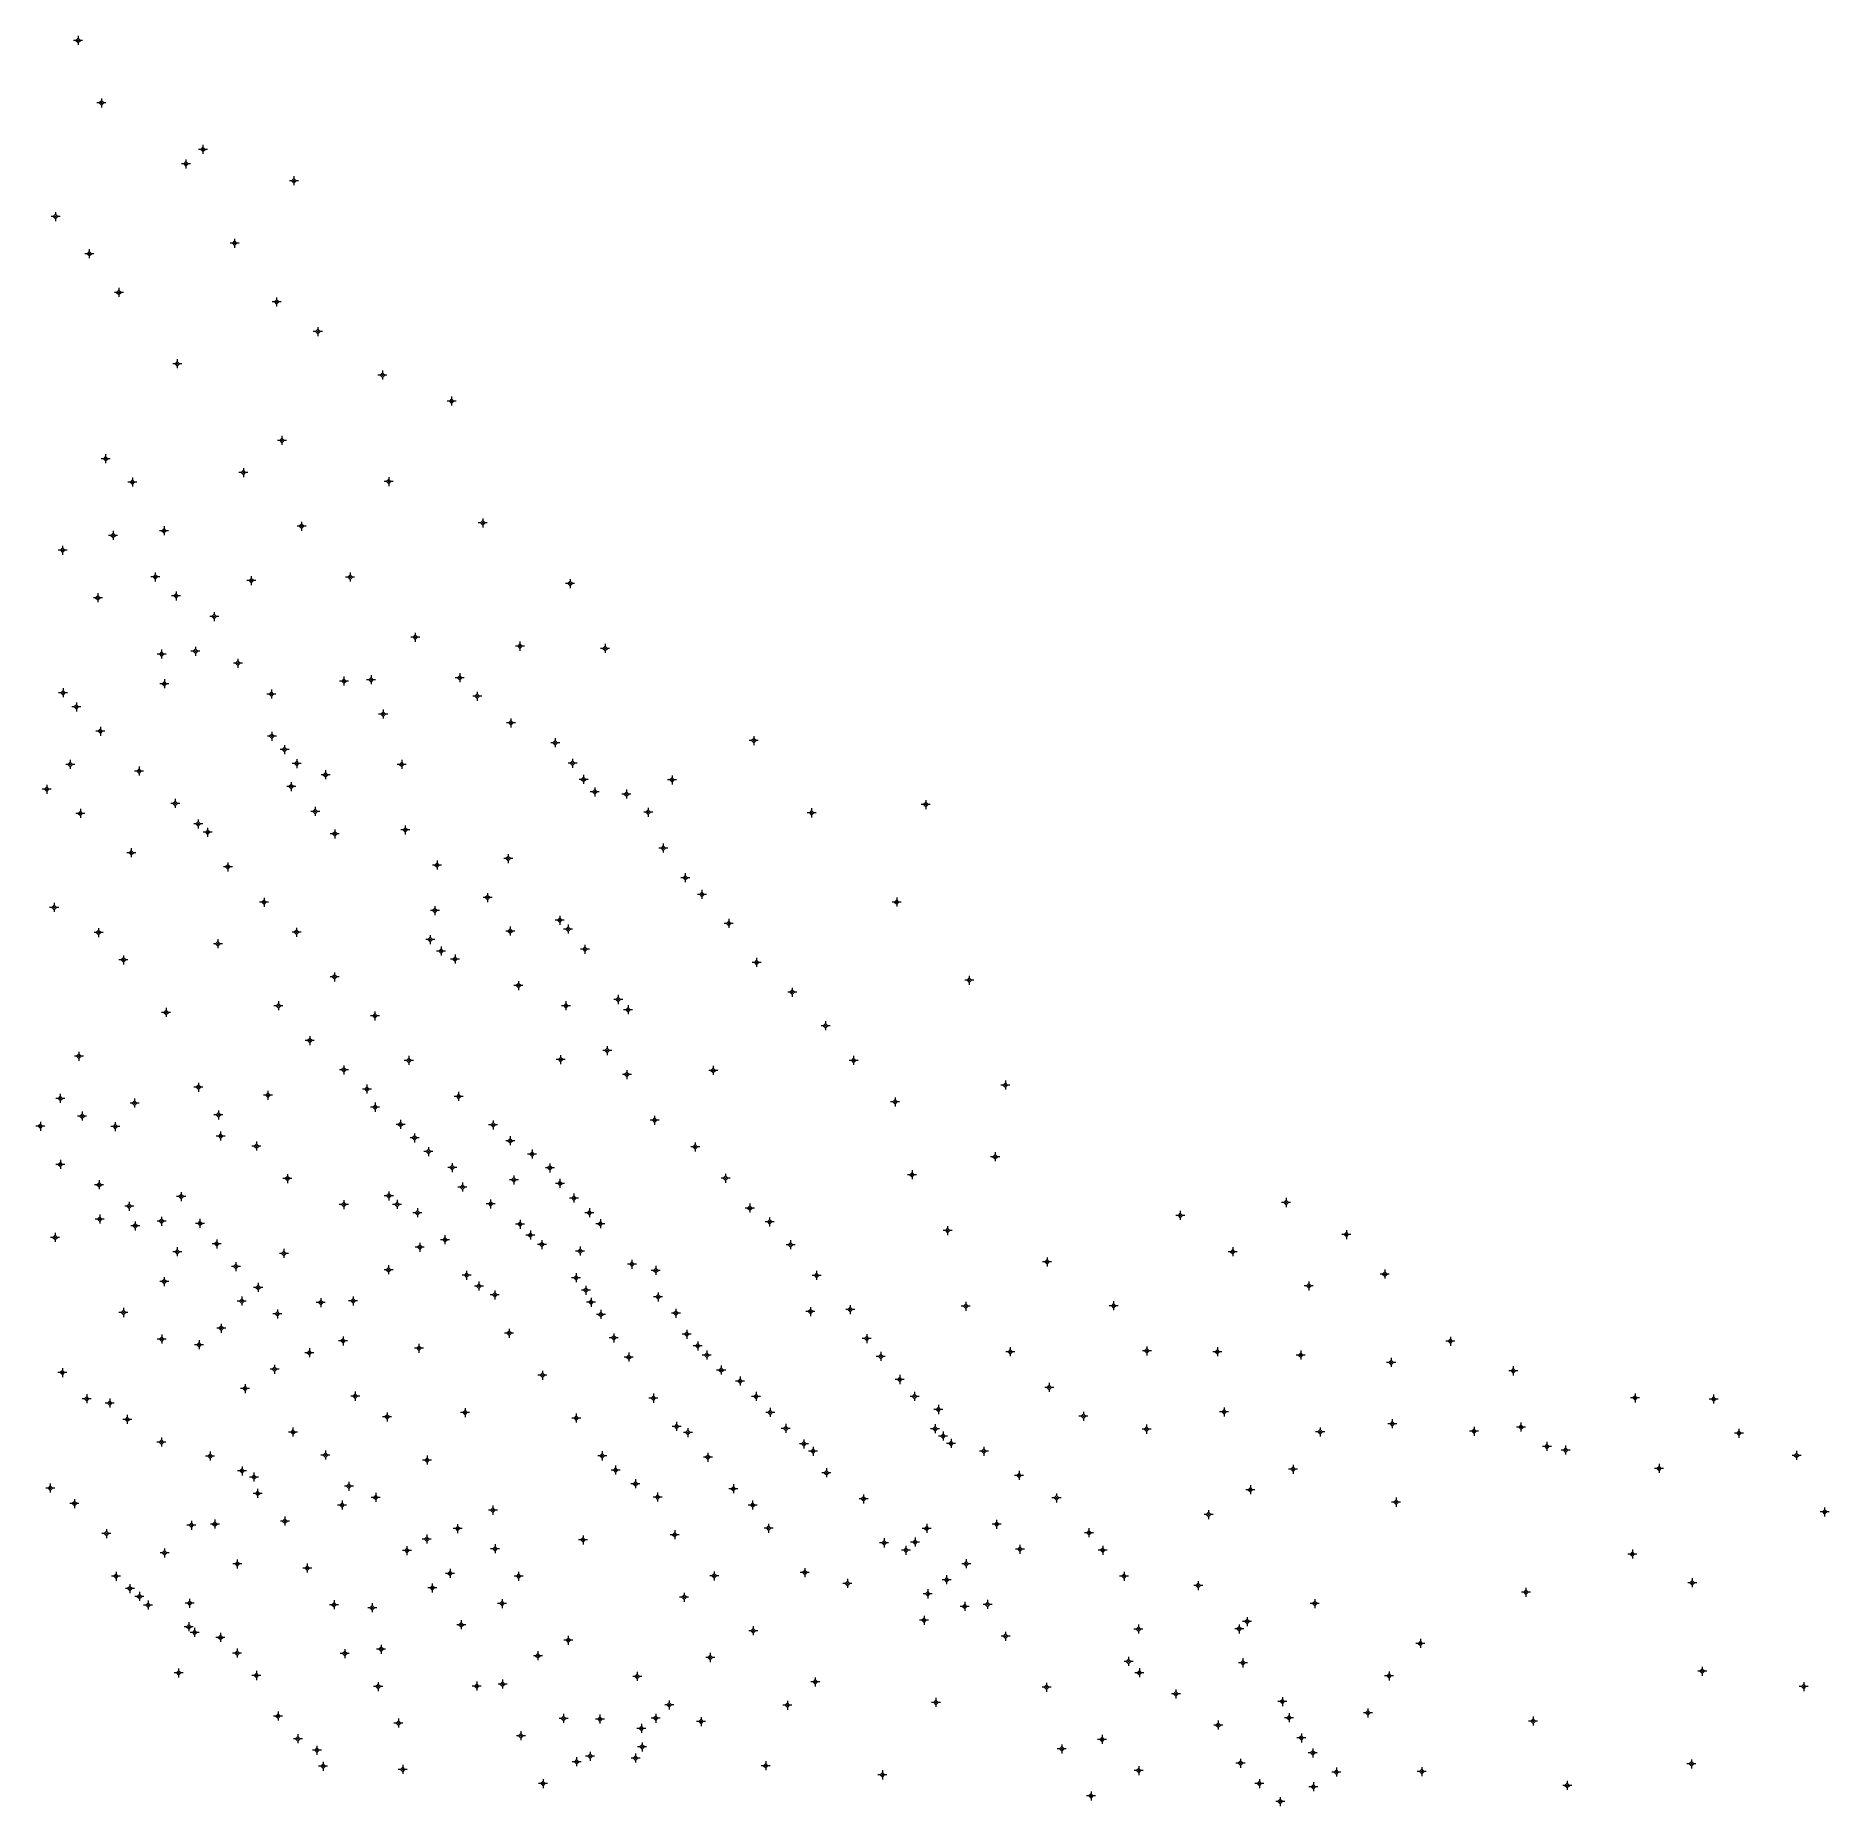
# Model space of a CAD drawing. Header units: metres. Extents: x 549561 to 552993, y 1838153 to 1840977.
# Drawn here: x 551998 to 552993, y 1839996 to 1840977 of the extents above; entities that cross this region are included whole.
import ezdxf

# ---------------------------------------------------------------- set-up
doc = ezdxf.new("R2010")
doc.units = ezdxf.units.M
doc.header["$LTSCALE"] = 2.8
doc.layers.add('11', color=7, linetype='Continuous', lineweight=13)

msp = doc.modelspace()

# ---------------------------------------------------------------- hatches: boundary and pattern name
at = {"layer": '11'}
for points in [[(552021.92, 1840974.94, 1), (552021.319, 1840974.94, 1)], [(552034.83, 1840940.22, 1), (552034.23, 1840940.22, 1)], [(552091.14, 1840914.5, 1), (552090.539, 1840914.5, 1)], [(552081.7, 1840906.47, 1), (552081.1, 1840906.47, 1)], [(552141.53, 1840897.06, 1), (552140.929, 1840897.06, 1)], [(552009.4, 1840877.23, 1), (552008.799, 1840877.23, 1)], [(552108.7, 1840862.47, 1), (552108.1, 1840862.47, 1)], [(552028.12, 1840856.63, 1), (552027.519, 1840856.63, 1)], [(552044.5, 1840835.21, 1), (552043.899, 1840835.21, 1)], [(552131.98, 1840829.89, 1), (552131.38, 1840829.89, 1)], [(552154.83, 1840813.47, 1), (552154.23, 1840813.47, 1)], [(552076.89, 1840795.61, 1), (552076.289, 1840795.61, 1)], [(552190.67, 1840789.31, 1), (552190.069, 1840789.31, 1)], [(552229.03, 1840774.88, 1), (552228.429, 1840774.88, 1)], [(552134.92, 1840753.09, 1), (552134.319, 1840753.09, 1)], [(552037.17, 1840742.96, 1), (552036.569, 1840742.96, 1)], [(552051.99, 1840729.96, 1), (552051.389, 1840729.96, 1)], [(552113.55, 1840735.29, 1), (552112.949, 1840735.29, 1)], [(552194.14, 1840730.26, 1), (552193.539, 1840730.26, 1)], [(552041.32, 1840700.42, 1), (552040.72, 1840700.42, 1)], [(552069.54, 1840703.03, 1), (552068.939, 1840703.03, 1)], [(552145.78, 1840705.46, 1), (552145.179, 1840705.46, 1)], [(552246.31, 1840707.39, 1), (552245.709, 1840707.39, 1)], [(552013.34, 1840692.2, 1), (552012.74, 1840692.2, 1)], [(552064.72, 1840677.38, 1), (552064.12, 1840677.38, 1)], [(552117.94, 1840675.33, 1), (552117.34, 1840675.33, 1)], [(552172.74, 1840677.3, 1), (552172.139, 1840677.3, 1)], [(552294.72, 1840673.68, 1), (552294.12, 1840673.68, 1)], [(552032.85, 1840665.87, 1), (552032.25, 1840665.87, 1)], [(552076.2, 1840666.86, 1), (552075.6, 1840666.86, 1)], [(552097.39, 1840655.42, 1), (552096.789, 1840655.42, 1)], [(552208.89, 1840643.95, 1), (552208.289, 1840643.95, 1)], [(552266.89, 1840639, 1), (552266.289, 1840639, 1)], [(552068.21, 1840634.58, 1), (552067.61, 1840634.58, 1)], [(552086.95, 1840636.19, 1), (552086.35, 1840636.19, 1)], [(552110.51, 1840629.53, 1), (552109.909, 1840629.53, 1)], [(552314.11, 1840637.76, 1), (552313.51, 1840637.76, 1)], [(552169.3, 1840619.66, 1), (552168.699, 1840619.66, 1)], [(552184.34, 1840620.37, 1), (552183.74, 1840620.37, 1)], [(552233.49, 1840621.48, 1), (552232.889, 1840621.48, 1)], [(552013.57, 1840613.17, 1), (552012.97, 1840613.17, 1)], [(552069.72, 1840618.2, 1), (552069.12, 1840618.2, 1)], [(552129.05, 1840612.4, 1), (552128.449, 1840612.4, 1)], [(552243.2, 1840611.24, 1), (552242.6, 1840611.24, 1)], [(552020.96, 1840605.31, 1), (552020.36, 1840605.31, 1)], [(552191.06, 1840601.3, 1), (552190.459, 1840601.3, 1)], [(552034.24, 1840591.78, 1), (552033.639, 1840591.78, 1)], [(552129.33, 1840589.04, 1), (552128.73, 1840589.04, 1)], [(552261.91, 1840596.47, 1), (552261.309, 1840596.47, 1)], [(552136.38, 1840581.68, 1), (552135.779, 1840581.68, 1)], [(552286.44, 1840585.44, 1), (552285.84, 1840585.44, 1)], [(552396.58, 1840586.64, 1), (552395.98, 1840586.64, 1)], [(552017.53, 1840573.41, 1), (552016.929, 1840573.41, 1)], [(552055.7, 1840569.72, 1), (552055.1, 1840569.72, 1)], [(552143.12, 1840573.89, 1), (552142.519, 1840573.89, 1)], [(552201.36, 1840573.46, 1), (552200.76, 1840573.46, 1)], [(552296.06, 1840574.08, 1), (552295.459, 1840574.08, 1)], [(552004.49, 1840559.67, 1), (552003.889, 1840559.67, 1)], [(552140.06, 1840561.11, 1), (552139.459, 1840561.11, 1)], [(552159.1, 1840567.74, 1), (552158.5, 1840567.74, 1)], [(552302.18, 1840565.15, 1), (552301.579, 1840565.15, 1)], [(552351.26, 1840564.79, 1), (552350.659, 1840564.79, 1)], [(552075.73, 1840551.78, 1), (552075.13, 1840551.78, 1)], [(552308.4, 1840558.21, 1), (552307.799, 1840558.21, 1)], [(552325.97, 1840556.99, 1), (552325.37, 1840556.99, 1)], [(552491.93, 1840551.11, 1), (552491.329, 1840551.11, 1)], [(552023.14, 1840546.27, 1), (552022.539, 1840546.27, 1)], [(552088.52, 1840540.43, 1), (552087.919, 1840540.43, 1)], [(552153.4, 1840547.35, 1), (552152.799, 1840547.35, 1)], [(552338.05, 1840546.93, 1), (552337.449, 1840546.93, 1)], [(552428.63, 1840546.58, 1), (552428.029, 1840546.58, 1)], [(552093.72, 1840535.77, 1), (552093.12, 1840535.77, 1)], [(552164.22, 1840534.85, 1), (552163.62, 1840534.85, 1)], [(552203.32, 1840537.08, 1), (552202.72, 1840537.08, 1)], [(552051.38, 1840524.46, 1), (552050.779, 1840524.46, 1)], [(552260.39, 1840521.19, 1), (552259.789, 1840521.19, 1)], [(552346.38, 1840527.03, 1), (552345.779, 1840527.03, 1)], [(552104.94, 1840516.55, 1), (552104.34, 1840516.55, 1)], [(552220.94, 1840517.64, 1), (552220.34, 1840517.64, 1)], [(552358.58, 1840510.59, 1), (552357.98, 1840510.59, 1)], [(552248.93, 1840499.54, 1), (552248.329, 1840499.54, 1)], [(552367.83, 1840501.33, 1), (552367.23, 1840501.33, 1)], [(552008.63, 1840494.11, 1), (552008.029, 1840494.11, 1)], [(552125.02, 1840496.97, 1), (552124.419, 1840496.97, 1)], [(552219.72, 1840492.34, 1), (552219.12, 1840492.34, 1)], [(552475.82, 1840497.12, 1), (552475.22, 1840497.12, 1)], [(552033.25, 1840480.13, 1), (552032.649, 1840480.13, 1)], [(552143.01, 1840480.35, 1), (552142.409, 1840480.35, 1)], [(552261.5, 1840481.03, 1), (552260.899, 1840481.03, 1)], [(552288.93, 1840487.05, 1), (552288.329, 1840487.05, 1)], [(552293.6, 1840482.08, 1), (552293, 1840482.08, 1)], [(552382.67, 1840485.22, 1), (552382.069, 1840485.22, 1)], [(552099.4, 1840473.97, 1), (552098.799, 1840473.97, 1)], [(552217.16, 1840476.29, 1), (552216.559, 1840476.29, 1)], [(552223.17, 1840469.89, 1), (552222.569, 1840469.89, 1)], [(552302.94, 1840470.95, 1), (552302.34, 1840470.95, 1)], [(552047.03, 1840464.99, 1), (552046.429, 1840464.99, 1)], [(552230.91, 1840465.49, 1), (552230.309, 1840465.49, 1)], [(552398.14, 1840463.59, 1), (552397.539, 1840463.59, 1)], [(552164.1, 1840455.58, 1), (552163.5, 1840455.58, 1)], [(552266.08, 1840450.74, 1), (552265.48, 1840450.74, 1)], [(552516.06, 1840453.76, 1), (552515.459, 1840453.76, 1)], [(552132.99, 1840439.58, 1), (552132.389, 1840439.58, 1)], [(552292.42, 1840439.56, 1), (552291.819, 1840439.56, 1)], [(552321.38, 1840443.06, 1), (552320.779, 1840443.06, 1)], [(552417.89, 1840447.07, 1), (552417.289, 1840447.07, 1)], [(552070.69, 1840435.94, 1), (552070.09, 1840435.94, 1)], [(552186.5, 1840433.97, 1), (552185.899, 1840433.97, 1)], [(552326.84, 1840437.36, 1), (552326.24, 1840437.36, 1)], [(552150.36, 1840420.26, 1), (552149.76, 1840420.26, 1)], [(552436.38, 1840428.49, 1), (552435.779, 1840428.49, 1)], [(552022.33, 1840411.62, 1), (552021.73, 1840411.62, 1)], [(552289.47, 1840409.74, 1), (552288.87, 1840409.74, 1)], [(552315.31, 1840414.75, 1), (552314.709, 1840414.75, 1)], [(552169.29, 1840404, 1), (552168.689, 1840404, 1)], [(552205.29, 1840409.26, 1), (552204.689, 1840409.26, 1)], [(552326.2, 1840401.41, 1), (552325.6, 1840401.41, 1)], [(552374.05, 1840403.78, 1), (552373.449, 1840403.78, 1)], [(552451.93, 1840409.28, 1), (552451.329, 1840409.28, 1)], [(552088.64, 1840394.36, 1), (552088.039, 1840394.36, 1)], [(552127.19, 1840389.97, 1), (552126.59, 1840389.97, 1)], [(552182.07, 1840393.38, 1), (552181.47, 1840393.38, 1)], [(552536.08, 1840395.62, 1), (552535.48, 1840395.62, 1)], [(552012.01, 1840388.22, 1), (552011.409, 1840388.22, 1)], [(552053.21, 1840385.62, 1), (552052.61, 1840385.62, 1)], [(552186.57, 1840383.36, 1), (552185.97, 1840383.36, 1)], [(552232.92, 1840389.29, 1), (552232.319, 1840389.29, 1)], [(552474.91, 1840386.28, 1), (552474.309, 1840386.28, 1)], [(552000.98, 1840372.75, 1), (552000.38, 1840372.75, 1)], [(552024.14, 1840378.42, 1), (552023.539, 1840378.42, 1)], [(552042.52, 1840372.6, 1), (552041.919, 1840372.6, 1)], [(552099.71, 1840379.1, 1), (552099.11, 1840379.1, 1)], [(552200.71, 1840373.83, 1), (552200.11, 1840373.83, 1)], [(552252.02, 1840373.52, 1), (552251.419, 1840373.52, 1)], [(552341.59, 1840376.14, 1), (552340.99, 1840376.14, 1)], [(552100.93, 1840367.29, 1), (552100.329, 1840367.29, 1)], [(552120.79, 1840361.78, 1), (552120.189, 1840361.78, 1)], [(552208.46, 1840366.3, 1), (552207.86, 1840366.3, 1)], [(552261.52, 1840364.77, 1), (552260.919, 1840364.77, 1)], [(552364.1, 1840361.34, 1), (552363.5, 1840361.34, 1)], [(552012.07, 1840351.64, 1), (552011.47, 1840351.64, 1)], [(552216.19, 1840358.75, 1), (552215.59, 1840358.75, 1)], [(552229.35, 1840349.87, 1), (552228.75, 1840349.87, 1)], [(552273.59, 1840357.34, 1), (552272.99, 1840357.34, 1)], [(552530.41, 1840355.9, 1), (552529.809, 1840355.9, 1)], [(552033.54, 1840340.37, 1), (552032.939, 1840340.37, 1)], [(552137.99, 1840343.72, 1), (552137.389, 1840343.72, 1)], [(552263.54, 1840343.02, 1), (552262.939, 1840343.02, 1)], [(552283.5, 1840349.64, 1), (552282.899, 1840349.64, 1)], [(552289.11, 1840341.12, 1), (552288.51, 1840341.12, 1)], [(552380.89, 1840343.96, 1), (552380.289, 1840343.96, 1)], [(552484.32, 1840345.9, 1), (552483.72, 1840345.9, 1)], [(552079.05, 1840333.77, 1), (552078.449, 1840333.77, 1)], [(552194.2, 1840334.14, 1), (552193.6, 1840334.14, 1)], [(552235.04, 1840339.04, 1), (552234.439, 1840339.04, 1)], [(552296.86, 1840332.92, 1), (552296.26, 1840332.92, 1)], [(552691.76, 1840330.49, 1), (552691.159, 1840330.49, 1)], [(552033.86, 1840321.28, 1), (552033.26, 1840321.28, 1)], [(552050.24, 1840328.41, 1), (552049.639, 1840328.41, 1)], [(552068.18, 1840320.07, 1), (552067.579, 1840320.07, 1)], [(552169.25, 1840329.37, 1), (552168.649, 1840329.37, 1)], [(552198.78, 1840329.43, 1), (552198.179, 1840329.43, 1)], [(552210.08, 1840324.77, 1), (552209.48, 1840324.77, 1)], [(552250.63, 1840329.66, 1), (552250.029, 1840329.66, 1)], [(552305.4, 1840324.78, 1), (552304.799, 1840324.78, 1)], [(552394.38, 1840327.42, 1), (552393.779, 1840327.42, 1)], [(552633.06, 1840323.31, 1), (552632.459, 1840323.31, 1)], [(552009.15, 1840311.14, 1), (552008.549, 1840311.14, 1)], [(552053.56, 1840317.46, 1), (552052.959, 1840317.46, 1)], [(552089.48, 1840318.92, 1), (552088.88, 1840318.92, 1)], [(552266.95, 1840318.39, 1), (552266.35, 1840318.39, 1)], [(552272.67, 1840312.45, 1), (552272.069, 1840312.45, 1)], [(552311.49, 1840318.74, 1), (552310.889, 1840318.74, 1)], [(552405.33, 1840319.68, 1), (552404.73, 1840319.68, 1)], [(552504.04, 1840314.93, 1), (552503.439, 1840314.93, 1)], [(552725.15, 1840312.74, 1), (552724.549, 1840312.74, 1)], [(552076.89, 1840303.17, 1), (552076.289, 1840303.17, 1)], [(552098.75, 1840307.5, 1), (552098.149, 1840307.5, 1)], [(552136, 1840302.24, 1), (552135.399, 1840302.24, 1)], [(552211.36, 1840305.64, 1), (552210.76, 1840305.64, 1)], [(552225.33, 1840309.87, 1), (552224.73, 1840309.87, 1)], [(552279.05, 1840307.11, 1), (552278.449, 1840307.11, 1)], [(552300.28, 1840303.53, 1), (552299.679, 1840303.53, 1)], [(552416.96, 1840307.04, 1), (552416.36, 1840307.04, 1)], [(552662.15, 1840303.21, 1), (552661.549, 1840303.21, 1)], [(552109.37, 1840294.98, 1), (552108.769, 1840294.98, 1)], [(552194.05, 1840293.21, 1), (552193.449, 1840293.21, 1)], [(552329, 1840296.27, 1), (552328.399, 1840296.27, 1)], [(552342.23, 1840292.85, 1), (552341.63, 1840292.85, 1)], [(552559.17, 1840297.57, 1), (552558.569, 1840297.57, 1)], [(552746.47, 1840290.83, 1), (552745.87, 1840290.83, 1)], [(552069.65, 1840286.61, 1), (552069.049, 1840286.61, 1)], [(552121.75, 1840283.42, 1), (552121.149, 1840283.42, 1)], [(552237.33, 1840290.19, 1), (552236.73, 1840290.19, 1)], [(552244.14, 1840284.13, 1), (552243.539, 1840284.13, 1)], [(552298.02, 1840288.73, 1), (552297.419, 1840288.73, 1)], [(552303.47, 1840281.82, 1), (552302.87, 1840281.82, 1)], [(552431.42, 1840290.03, 1), (552430.819, 1840290.03, 1)], [(552704.31, 1840284.26, 1), (552703.709, 1840284.26, 1)], [(552112.65, 1840275.8, 1), (552112.049, 1840275.8, 1)], [(552156.47, 1840274.95, 1), (552155.87, 1840274.95, 1)], [(552174.38, 1840275.94, 1), (552173.779, 1840275.94, 1)], [(552252.96, 1840279.27, 1), (552252.36, 1840279.27, 1)], [(552306.33, 1840275.13, 1), (552305.73, 1840275.13, 1)], [(552343.51, 1840278.17, 1), (552342.909, 1840278.17, 1)], [(552450.05, 1840271.14, 1), (552449.449, 1840271.14, 1)], [(552514.13, 1840272.98, 1), (552513.529, 1840272.98, 1)], [(552596.12, 1840273.2, 1), (552595.519, 1840273.2, 1)], [(552047.06, 1840269.49, 1), (552046.459, 1840269.49, 1)], [(552101.26, 1840260.75, 1), (552100.659, 1840260.75, 1)], [(552132.41, 1840268.72, 1), (552131.809, 1840268.72, 1)], [(552311.79, 1840268.45, 1), (552311.189, 1840268.45, 1)], [(552353.39, 1840269.05, 1), (552352.789, 1840269.05, 1)], [(552427.99, 1840269.98, 1), (552427.389, 1840269.98, 1)], [(552068.24, 1840254.75, 1), (552067.639, 1840254.75, 1)], [(552088.94, 1840251.6, 1), (552088.34, 1840251.6, 1)], [(552168.79, 1840253.71, 1), (552168.189, 1840253.71, 1)], [(552260.91, 1840257.97, 1), (552260.309, 1840257.97, 1)], [(552318.92, 1840255.39, 1), (552318.319, 1840255.39, 1)], [(552359.36, 1840257.44, 1), (552358.76, 1840257.44, 1)], [(552365.46, 1840250.98, 1), (552364.86, 1840250.98, 1)], [(552459.19, 1840255.03, 1), (552458.59, 1840255.03, 1)], [(552782.82, 1840253.59, 1), (552782.22, 1840253.59, 1)], [(552150.16, 1840247.21, 1), (552149.559, 1840247.21, 1)], [(552210.89, 1840249.66, 1), (552210.289, 1840249.66, 1)], [(552327.26, 1840244.79, 1), (552326.659, 1840244.79, 1)], [(552370.49, 1840245.86, 1), (552369.889, 1840245.86, 1)], [(552467.01, 1840245.13, 1), (552466.409, 1840245.13, 1)], [(552538.82, 1840247.71, 1), (552538.22, 1840247.71, 1)], [(552614.56, 1840248.22, 1), (552613.959, 1840248.22, 1)], [(552653.61, 1840247.74, 1), (552653.01, 1840247.74, 1)], [(552699.84, 1840245.91, 1), (552699.24, 1840245.91, 1)], [(552750, 1840241.77, 1), (552749.399, 1840241.77, 1)], [(552013.18, 1840236.14, 1), (552012.579, 1840236.14, 1)], [(552130.82, 1840238.03, 1), (552130.22, 1840238.03, 1)], [(552279.37, 1840234.7, 1), (552278.769, 1840234.7, 1)], [(552378.48, 1840237.58, 1), (552377.88, 1840237.58, 1)], [(552388.94, 1840231.44, 1), (552388.34, 1840231.44, 1)], [(552477.47, 1840232.34, 1), (552476.87, 1840232.34, 1)], [(552817.7, 1840237.14, 1), (552817.1, 1840237.14, 1)], [(552026.69, 1840221.64, 1), (552026.09, 1840221.64, 1)], [(552114.47, 1840227.33, 1), (552113.87, 1840227.33, 1)], [(552175.56, 1840223.1, 1), (552174.959, 1840223.1, 1)], [(552340.91, 1840221.99, 1), (552340.309, 1840221.99, 1)], [(552397.82, 1840222.92, 1), (552397.22, 1840222.92, 1)], [(552485.71, 1840222.94, 1), (552485.11, 1840222.94, 1)], [(552560.39, 1840227.93, 1), (552559.789, 1840227.93, 1)], [(552885.21, 1840222.09, 1), (552884.61, 1840222.09, 1)], [(552928.78, 1840221.5, 1), (552928.179, 1840221.5, 1)], [(552039.44, 1840219.24, 1), (552038.84, 1840219.24, 1)], [(552193.23, 1840211.56, 1), (552192.63, 1840211.56, 1)], [(552236.45, 1840214, 1), (552235.85, 1840214, 1)], [(552298.17, 1840210.91, 1), (552297.569, 1840210.91, 1)], [(552405.66, 1840214.07, 1), (552405.059, 1840214.07, 1)], [(552498.9, 1840215.7, 1), (552498.299, 1840215.7, 1)], [(552579.37, 1840211.97, 1), (552578.769, 1840211.97, 1)], [(552657.31, 1840214.37, 1), (552656.709, 1840214.37, 1)], [(552049.16, 1840210.23, 1), (552048.559, 1840210.23, 1)], [(552141.03, 1840203.2, 1), (552140.429, 1840203.2, 1)], [(552353.77, 1840206.32, 1), (552353.169, 1840206.32, 1)], [(552360.02, 1840202.9, 1), (552359.419, 1840202.9, 1)], [(552414.31, 1840205.19, 1), (552413.709, 1840205.19, 1)], [(552497.13, 1840204.99, 1), (552496.529, 1840204.99, 1)], [(552501.53, 1840200.92, 1), (552500.929, 1840200.92, 1)], [(552614.36, 1840204.8, 1), (552613.76, 1840204.8, 1)], [(552710.63, 1840203.29, 1), (552710.029, 1840203.29, 1)], [(552750.62, 1840207.8, 1), (552750.019, 1840207.8, 1)], [(552795.94, 1840203.6, 1), (552795.34, 1840203.6, 1)], [(552821.97, 1840205.97, 1), (552821.37, 1840205.97, 1)], [(552942.87, 1840202.53, 1), (552942.269, 1840202.53, 1)], [(552068.1, 1840197.6, 1), (552067.5, 1840197.6, 1)], [(552424.35, 1840196.65, 1), (552423.75, 1840196.65, 1)], [(552429.41, 1840192.56, 1), (552428.809, 1840192.56, 1)], [(552505.95, 1840196.86, 1), (552505.35, 1840196.86, 1)], [(552524.16, 1840192.56, 1), (552523.559, 1840192.56, 1)], [(552836.4, 1840195.19, 1), (552835.799, 1840195.19, 1)], [(552846.72, 1840193.18, 1), (552846.12, 1840193.18, 1)], [(552095.09, 1840189.83, 1), (552094.49, 1840189.83, 1)], [(552112.79, 1840181.63, 1), (552112.189, 1840181.63, 1)], [(552159.04, 1840190.41, 1), (552158.439, 1840190.41, 1)], [(552215.39, 1840187.65, 1), (552214.789, 1840187.65, 1)], [(552312.53, 1840190.01, 1), (552311.929, 1840190.01, 1)], [(552319.96, 1840182.08, 1), (552319.36, 1840182.08, 1)], [(552371.11, 1840189.19, 1), (552370.51, 1840189.19, 1)], [(552695.59, 1840182.59, 1), (552694.99, 1840182.59, 1)], [(552898.52, 1840183, 1), (552897.919, 1840183, 1)], [(552974.77, 1840190.25, 1), (552974.169, 1840190.25, 1)], [(552006.46, 1840172.1, 1), (552005.86, 1840172.1, 1)], [(552119.4, 1840178.23, 1), (552118.799, 1840178.23, 1)], [(552172.03, 1840173.15, 1), (552171.429, 1840173.15, 1)], [(552330.93, 1840174.56, 1), (552330.329, 1840174.56, 1)], [(552385.25, 1840171.8, 1), (552384.649, 1840171.8, 1)], [(552436.87, 1840180.63, 1), (552436.269, 1840180.63, 1)], [(552543.65, 1840179.13, 1), (552543.049, 1840179.13, 1)], [(552671.92, 1840171.24, 1), (552671.319, 1840171.24, 1)], [(552019.87, 1840163.49, 1), (552019.269, 1840163.49, 1)], [(552121.45, 1840169.21, 1), (552120.85, 1840169.21, 1)], [(552168.26, 1840162.69, 1), (552167.659, 1840162.69, 1)], [(552186.91, 1840166.99, 1), (552186.309, 1840166.99, 1)], [(552343.26, 1840167.11, 1), (552342.659, 1840167.11, 1)], [(552395.92, 1840162.73, 1), (552395.319, 1840162.73, 1)], [(552457.45, 1840166.08, 1), (552456.85, 1840166.08, 1)], [(552564.42, 1840166.67, 1), (552563.819, 1840166.67, 1)], [(552752.75, 1840164.31, 1), (552752.149, 1840164.31, 1)], [(552084.73, 1840151.54, 1), (552084.13, 1840151.54, 1)], [(552097.74, 1840152.2, 1), (552097.139, 1840152.2, 1)], [(552136.54, 1840153.84, 1), (552135.939, 1840153.84, 1)], [(552251.9, 1840159.88, 1), (552251.299, 1840159.88, 1)], [(552531.23, 1840152.05, 1), (552530.63, 1840152.05, 1)], [(552648.72, 1840157.46, 1), (552648.12, 1840157.46, 1)], [(552990.35, 1840158.87, 1), (552989.75, 1840158.87, 1)], [(552037.61, 1840146.91, 1), (552037.01, 1840146.91, 1)], [(552215.26, 1840143.81, 1), (552214.659, 1840143.81, 1)], [(552232.33, 1840149.64, 1), (552231.73, 1840149.64, 1)], [(552301.91, 1840143.35, 1), (552301.309, 1840143.35, 1)], [(552352.7, 1840146.26, 1), (552352.1, 1840146.26, 1)], [(552404.79, 1840149.86, 1), (552404.189, 1840149.86, 1)], [(552468.82, 1840141.76, 1), (552468.22, 1840141.76, 1)], [(552485.98, 1840142.14, 1), (552485.38, 1840142.14, 1)], [(552492.46, 1840149.8, 1), (552491.86, 1840149.8, 1)], [(552582.42, 1840147.39, 1), (552581.819, 1840147.39, 1)], [(552069.82, 1840136.2, 1), (552069.22, 1840136.2, 1)], [(552204.27, 1840137.5, 1), (552203.669, 1840137.5, 1)], [(552253.1, 1840138.46, 1), (552252.5, 1840138.46, 1)], [(552480.94, 1840137.65, 1), (552480.34, 1840137.65, 1)], [(552544.15, 1840138.21, 1), (552543.549, 1840138.21, 1)], [(552590.03, 1840137.63, 1), (552589.429, 1840137.63, 1)], [(552883.73, 1840135.56, 1), (552883.13, 1840135.56, 1)], [(552042.95, 1840123.2, 1), (552042.35, 1840123.2, 1)], [(552110.19, 1840130.06, 1), (552109.59, 1840130.06, 1)], [(552149, 1840127.73, 1), (552148.399, 1840127.73, 1)], [(552228.14, 1840124.81, 1), (552227.539, 1840124.81, 1)], [(552266.17, 1840123.26, 1), (552265.569, 1840123.26, 1)], [(552374.62, 1840123.41, 1), (552374.019, 1840123.41, 1)], [(552424.83, 1840125.23, 1), (552424.23, 1840125.23, 1)], [(552503.5, 1840121.26, 1), (552502.899, 1840121.26, 1)], [(552514.35, 1840130.16, 1), (552513.75, 1840130.16, 1)], [(552601.89, 1840123.22, 1), (552601.289, 1840123.22, 1)], [(552050.62, 1840116.37, 1), (552050.019, 1840116.37, 1)], [(552055.91, 1840112.08, 1), (552055.309, 1840112.08, 1)], [(552218.32, 1840116.72, 1), (552217.72, 1840116.72, 1)], [(552357.94, 1840111.57, 1), (552357.34, 1840111.57, 1)], [(552448.52, 1840119.22, 1), (552447.919, 1840119.22, 1)], [(552493.02, 1840113.48, 1), (552492.419, 1840113.48, 1)], [(552643.02, 1840118.08, 1), (552642.419, 1840118.08, 1)], [(552824.73, 1840114.37, 1), (552824.13, 1840114.37, 1)], [(552916.91, 1840119.59, 1), (552916.309, 1840119.59, 1)], [(552060.7, 1840107.22, 1), (552060.1, 1840107.22, 1)], [(552083.72, 1840108.22, 1), (552083.12, 1840108.22, 1)], [(552163.83, 1840107.46, 1), (552163.23, 1840107.46, 1)], [(552184.97, 1840105.74, 1), (552184.37, 1840105.74, 1)], [(552256.99, 1840108.09, 1), (552256.389, 1840108.09, 1)], [(552513.52, 1840106.54, 1), (552512.919, 1840106.54, 1)], [(552526.2, 1840107.61, 1), (552525.6, 1840107.61, 1)], [(552707.64, 1840108.05, 1), (552707.039, 1840108.05, 1)], [(552083.29, 1840095.23, 1), (552082.689, 1840095.23, 1)], [(552086.51, 1840092.05, 1), (552085.909, 1840092.05, 1)], [(552234.34, 1840096.38, 1), (552233.74, 1840096.38, 1)], [(552396.23, 1840092.98, 1), (552395.63, 1840092.98, 1)], [(552490.98, 1840098.81, 1), (552490.38, 1840098.81, 1)], [(552609.88, 1840093.91, 1), (552609.279, 1840093.91, 1)], [(552665.72, 1840093.99, 1), (552665.12, 1840093.99, 1)], [(552670.14, 1840098.05, 1), (552669.539, 1840098.05, 1)], [(552100.84, 1840089.34, 1), (552100.24, 1840089.34, 1)], [(552189.94, 1840082.73, 1), (552189.34, 1840082.73, 1)], [(552293.72, 1840087.73, 1), (552293.12, 1840087.73, 1)], [(552536.18, 1840089.98, 1), (552535.579, 1840089.98, 1)], [(552766.18, 1840086.03, 1), (552765.579, 1840086.03, 1)], [(552110.06, 1840080.59, 1), (552109.459, 1840080.59, 1)], [(552169.79, 1840080.34, 1), (552169.189, 1840080.34, 1)], [(552276.85, 1840079.19, 1), (552276.25, 1840079.19, 1)], [(552372.42, 1840078.18, 1), (552371.819, 1840078.18, 1)], [(552604.36, 1840076, 1), (552603.76, 1840076, 1)], [(552667.8, 1840075.22, 1), (552667.199, 1840075.22, 1)], [(552077.62, 1840069.62, 1), (552077.019, 1840069.62, 1)], [(552120.73, 1840068.19, 1), (552120.13, 1840068.19, 1)], [(552188.29, 1840062.03, 1), (552187.689, 1840062.03, 1)], [(552242.92, 1840062.3, 1), (552242.319, 1840062.3, 1)], [(552257.26, 1840063.48, 1), (552256.659, 1840063.48, 1)], [(552331.95, 1840067.65, 1), (552331.35, 1840067.65, 1)], [(552430.67, 1840064.66, 1), (552430.069, 1840064.66, 1)], [(552558.9, 1840061.71, 1), (552558.299, 1840061.71, 1)], [(552610.37, 1840069.74, 1), (552609.769, 1840069.74, 1)], [(552748.81, 1840067.97, 1), (552748.209, 1840067.97, 1)], [(552922.46, 1840070.53, 1), (552921.86, 1840070.53, 1)], [(552978.77, 1840062.05, 1), (552978.169, 1840062.05, 1)], [(552349.66, 1840051.9, 1), (552349.059, 1840051.9, 1)], [(552415.21, 1840051.71, 1), (552414.61, 1840051.71, 1)], [(552497.57, 1840053.26, 1), (552496.97, 1840053.26, 1)], [(552630.64, 1840058, 1), (552630.039, 1840058, 1)], [(552689.65, 1840053.7, 1), (552689.049, 1840053.7, 1)], [(552132.76, 1840045.71, 1), (552132.159, 1840045.71, 1)], [(552199.53, 1840041.77, 1), (552198.929, 1840041.77, 1)], [(552291.06, 1840044.36, 1), (552290.459, 1840044.36, 1)], [(552311.27, 1840044.01, 1), (552310.669, 1840044.01, 1)], [(552342.17, 1840044.45, 1), (552341.569, 1840044.45, 1)], [(552367.32, 1840042.65, 1), (552366.72, 1840042.65, 1)], [(552693.38, 1840044.78, 1), (552692.779, 1840044.78, 1)], [(552737.09, 1840047.48, 1), (552736.49, 1840047.48, 1)], [(552828.72, 1840042.9, 1), (552828.12, 1840042.9, 1)], [(552143.79, 1840033.12, 1), (552143.189, 1840033.12, 1)], [(552267.44, 1840034.77, 1), (552266.84, 1840034.77, 1)], [(552334.23, 1840038.82, 1), (552333.63, 1840038.82, 1)], [(552589.67, 1840032.71, 1), (552589.069, 1840032.71, 1)], [(552654.1, 1840040.71, 1), (552653.5, 1840040.71, 1)], [(552700.2, 1840033.57, 1), (552699.6, 1840033.57, 1)], [(552154.34, 1840026.76, 1), (552153.74, 1840026.76, 1)], [(552305.81, 1840023.42, 1), (552305.209, 1840023.42, 1)], [(552331, 1840022.37, 1), (552330.399, 1840022.37, 1)], [(552334.63, 1840028.58, 1), (552334.029, 1840028.58, 1)], [(552567.37, 1840027.52, 1), (552566.769, 1840027.52, 1)], [(552706.54, 1840025.25, 1), (552705.939, 1840025.25, 1)], [(552157.75, 1840017.9, 1), (552157.149, 1840017.9, 1)], [(552201.9, 1840016.11, 1), (552201.299, 1840016.11, 1)], [(552298.35, 1840020.37, 1), (552297.75, 1840020.37, 1)], [(552403.18, 1840018.16, 1), (552402.579, 1840018.16, 1)], [(552467.88, 1840013.11, 1), (552467.279, 1840013.11, 1)], [(552610.02, 1840015.45, 1), (552609.419, 1840015.45, 1)], [(552666.45, 1840019.5, 1), (552665.85, 1840019.5, 1)], [(552719.63, 1840014.63, 1), (552719.029, 1840014.63, 1)], [(552766.96, 1840014.95, 1), (552766.36, 1840014.95, 1)], [(552916.52, 1840019.16, 1), (552915.919, 1840019.16, 1)], [(552279.7, 1840008.24, 1), (552279.1, 1840008.24, 1)], [(552676.9, 1840008.27, 1), (552676.299, 1840008.27, 1)], [(552706.84, 1840006.5, 1), (552706.24, 1840006.5, 1)], [(552847.61, 1840007.26, 1), (552847.01, 1840007.26, 1)], [(552583.57, 1840001.39, 1), (552582.97, 1840001.39, 1)], [(552688.49, 1839998.25, 1), (552687.889, 1839998.25, 1)]]:
    msp.add_hatch(color=256, dxfattribs=at).paths.add_polyline_path(points)

# ---------------------------------------------------------------- linework, layer by layer
for p, q in [((552021.62, 1840977.44), (552021.62, 1840976.19)), ((552020.37, 1840974.94), (552019.12, 1840974.94)), ((552021.62, 1840973.69), (552021.62, 1840972.44)), ((552024.12, 1840974.94), (552022.87, 1840974.94)), ((552033.28, 1840940.22), (552032.03, 1840940.22)), ((552034.53, 1840942.72), (552034.53, 1840941.47)), ((552034.53, 1840938.97), (552034.53, 1840937.72)), ((552037.03, 1840940.22), (552035.78, 1840940.22)), ((552090.84, 1840917), (552090.84, 1840915.75)), ((552081.4, 1840908.97), (552081.4, 1840907.72)), ((552089.59, 1840914.5), (552088.34, 1840914.5)), ((552090.84, 1840913.25), (552090.84, 1840912)), ((552093.34, 1840914.5), (552092.09, 1840914.5)), ((552080.15, 1840906.47), (552078.9, 1840906.47)), ((552081.4, 1840905.22), (552081.4, 1840903.97)), ((552083.9, 1840906.47), (552082.65, 1840906.47)), ((552141.23, 1840899.56), (552141.23, 1840898.31)), ((552139.98, 1840897.06), (552138.73, 1840897.06)), ((552141.23, 1840895.81), (552141.23, 1840894.56)), ((552143.73, 1840897.06), (552142.48, 1840897.06)), ((552007.85, 1840877.23), (552006.6, 1840877.23)), ((552009.1, 1840879.73), (552009.1, 1840878.48)), ((552011.6, 1840877.23), (552010.35, 1840877.23)), ((552009.1, 1840875.98), (552009.1, 1840874.73)), ((552027.82, 1840859.13), (552027.82, 1840857.88)), ((552107.15, 1840862.47), (552105.9, 1840862.47)), ((552108.4, 1840864.97), (552108.4, 1840863.72)), ((552108.4, 1840861.22), (552108.4, 1840859.97)), ((552110.9, 1840862.47), (552109.65, 1840862.47)), ((552026.57, 1840856.63), (552025.32, 1840856.63)), ((552027.82, 1840855.38), (552027.82, 1840854.13)), ((552030.32, 1840856.63), (552029.07, 1840856.63)), ((552044.2, 1840837.71), (552044.2, 1840836.46)), ((552042.95, 1840835.21), (552041.7, 1840835.21)), ((552044.2, 1840833.96), (552044.2, 1840832.71)), ((552046.7, 1840835.21), (552045.45, 1840835.21)), ((552130.43, 1840829.89), (552129.18, 1840829.89)), ((552131.68, 1840832.39), (552131.68, 1840831.14)), ((552131.68, 1840828.64), (552131.68, 1840827.39)), ((552134.18, 1840829.89), (552132.93, 1840829.89)), ((552153.28, 1840813.47), (552152.03, 1840813.47)), ((552154.53, 1840815.97), (552154.53, 1840814.72)), ((552154.53, 1840812.22), (552154.53, 1840810.97)), ((552157.03, 1840813.47), (552155.78, 1840813.47)), ((552076.59, 1840798.11), (552076.59, 1840796.86)), ((552075.34, 1840795.61), (552074.09, 1840795.61)), ((552076.59, 1840794.36), (552076.59, 1840793.11)), ((552079.09, 1840795.61), (552077.84, 1840795.61)), ((552189.12, 1840789.31), (552187.87, 1840789.31)), ((552190.37, 1840791.81), (552190.37, 1840790.56)), ((552190.37, 1840788.06), (552190.37, 1840786.81)), ((552192.87, 1840789.31), (552191.62, 1840789.31)), ((552227.48, 1840774.88), (552226.23, 1840774.88)), ((552228.73, 1840777.38), (552228.73, 1840776.13)), ((552228.73, 1840773.63), (552228.73, 1840772.38)), ((552231.23, 1840774.88), (552229.98, 1840774.88)), ((552133.37, 1840753.09), (552132.12, 1840753.09)), ((552134.62, 1840755.59), (552134.62, 1840754.34)), ((552134.62, 1840751.84), (552134.62, 1840750.59)), ((552137.12, 1840753.09), (552135.87, 1840753.09)), ((552035.62, 1840742.96), (552034.37, 1840742.96)), ((552036.87, 1840745.46), (552036.87, 1840744.21)), ((552036.87, 1840741.71), (552036.87, 1840740.46)), ((552039.37, 1840742.96), (552038.12, 1840742.96)), ((552050.44, 1840729.96), (552049.19, 1840729.96)), ((552051.69, 1840732.46), (552051.69, 1840731.21)), ((552051.69, 1840728.71), (552051.69, 1840727.46)), ((552054.19, 1840729.96), (552052.94, 1840729.96)), ((552112, 1840735.29), (552110.75, 1840735.29)), ((552113.25, 1840737.79), (552113.25, 1840736.54)), ((552113.25, 1840734.04), (552113.25, 1840732.79)), ((552115.75, 1840735.29), (552114.5, 1840735.29)), ((552192.59, 1840730.26), (552191.34, 1840730.26)), ((552193.84, 1840732.76), (552193.84, 1840731.51)), ((552193.84, 1840729.01), (552193.84, 1840727.76)), ((552196.34, 1840730.26), (552195.09, 1840730.26)), ((552246.01, 1840709.89), (552246.01, 1840708.64)), ((552039.77, 1840700.42), (552038.52, 1840700.42)), ((552041.02, 1840702.92), (552041.02, 1840701.67)), ((552041.02, 1840699.17), (552041.02, 1840697.92)), ((552043.52, 1840700.42), (552042.27, 1840700.42)), ((552067.99, 1840703.03), (552066.74, 1840703.03)), ((552069.24, 1840705.53), (552069.24, 1840704.28)), ((552069.24, 1840701.78), (552069.24, 1840700.53)), ((552071.74, 1840703.03), (552070.49, 1840703.03)), ((552144.23, 1840705.46), (552142.98, 1840705.46)), ((552145.48, 1840707.96), (552145.48, 1840706.71)), ((552145.48, 1840704.21), (552145.48, 1840702.96)), ((552147.98, 1840705.46), (552146.73, 1840705.46)), ((552244.76, 1840707.39), (552243.51, 1840707.39)), ((552246.01, 1840706.14), (552246.01, 1840704.89)), ((552248.51, 1840707.39), (552247.26, 1840707.39)), ((552011.79, 1840692.2), (552010.54, 1840692.2)), ((552013.04, 1840694.7), (552013.04, 1840693.45)), ((552013.04, 1840690.95), (552013.04, 1840689.7)), ((552015.54, 1840692.2), (552014.29, 1840692.2)), ((552064.42, 1840679.88), (552064.42, 1840678.63)), ((552172.44, 1840679.8), (552172.44, 1840678.55)), ((552032.55, 1840668.37), (552032.55, 1840667.12)), ((552063.17, 1840677.38), (552061.92, 1840677.38)), ((552064.42, 1840676.13), (552064.42, 1840674.88)), ((552066.92, 1840677.38), (552065.67, 1840677.38)), ((552075.9, 1840669.36), (552075.9, 1840668.11)), ((552116.39, 1840675.33), (552115.14, 1840675.33)), ((552117.64, 1840677.83), (552117.64, 1840676.58)), ((552117.64, 1840674.08), (552117.64, 1840672.83)), ((552120.14, 1840675.33), (552118.89, 1840675.33)), ((552171.19, 1840677.3), (552169.94, 1840677.3)), ((552172.44, 1840676.05), (552172.44, 1840674.8)), ((552174.94, 1840677.3), (552173.69, 1840677.3)), ((552293.17, 1840673.68), (552291.92, 1840673.68)), ((552294.42, 1840676.18), (552294.42, 1840674.93)), ((552294.42, 1840672.43), (552294.42, 1840671.18)), ((552296.92, 1840673.68), (552295.67, 1840673.68)), ((552031.3, 1840665.87), (552030.05, 1840665.87)), ((552032.55, 1840664.62), (552032.55, 1840663.37)), ((552035.05, 1840665.87), (552033.8, 1840665.87)), ((552074.65, 1840666.86), (552073.4, 1840666.86)), ((552075.9, 1840665.61), (552075.9, 1840664.36)), ((552078.4, 1840666.86), (552077.15, 1840666.86)), ((552095.84, 1840655.42), (552094.59, 1840655.42)), ((552097.09, 1840657.92), (552097.09, 1840656.67)), ((552097.09, 1840654.17), (552097.09, 1840652.92)), ((552099.59, 1840655.42), (552098.34, 1840655.42)), ((552086.65, 1840638.69), (552086.65, 1840637.44)), ((552207.34, 1840643.95), (552206.09, 1840643.95)), ((552208.59, 1840646.45), (552208.59, 1840645.2)), ((552208.59, 1840642.7), (552208.59, 1840641.45)), ((552211.09, 1840643.95), (552209.84, 1840643.95)), ((552265.34, 1840639), (552264.09, 1840639)), ((552266.59, 1840641.5), (552266.59, 1840640.25)), ((552269.09, 1840639), (552267.84, 1840639)), ((552313.81, 1840640.26), (552313.81, 1840639.01)), ((552066.66, 1840634.58), (552065.41, 1840634.58)), ((552067.91, 1840637.08), (552067.91, 1840635.83)), ((552067.91, 1840633.33), (552067.91, 1840632.08)), ((552070.41, 1840634.58), (552069.16, 1840634.58)), ((552085.4, 1840636.19), (552084.15, 1840636.19)), ((552086.65, 1840634.94), (552086.65, 1840633.69)), ((552089.15, 1840636.19), (552087.9, 1840636.19)), ((552108.96, 1840629.53), (552107.71, 1840629.53)), ((552110.21, 1840632.03), (552110.21, 1840630.78)), ((552112.71, 1840629.53), (552111.46, 1840629.53)), ((552266.59, 1840637.75), (552266.59, 1840636.5)), ((552312.56, 1840637.76), (552311.31, 1840637.76)), ((552313.81, 1840636.51), (552313.81, 1840635.26)), ((552316.31, 1840637.76), (552315.06, 1840637.76)), ((552069.42, 1840620.7), (552069.42, 1840619.45)), ((552110.21, 1840628.28), (552110.21, 1840627.03)), ((552167.75, 1840619.66), (552166.5, 1840619.66)), ((552169, 1840622.16), (552169, 1840620.91)), ((552171.5, 1840619.66), (552170.25, 1840619.66)), ((552182.79, 1840620.37), (552181.54, 1840620.37)), ((552184.04, 1840622.87), (552184.04, 1840621.62)), ((552184.04, 1840619.12), (552184.04, 1840617.87)), ((552186.54, 1840620.37), (552185.29, 1840620.37)), ((552231.94, 1840621.48), (552230.69, 1840621.48)), ((552233.19, 1840623.98), (552233.19, 1840622.73)), ((552233.19, 1840620.23), (552233.19, 1840618.98)), ((552235.69, 1840621.48), (552234.44, 1840621.48)), ((552012.02, 1840613.17), (552010.77, 1840613.17)), ((552013.27, 1840615.67), (552013.27, 1840614.42)), ((552013.27, 1840611.92), (552013.27, 1840610.67)), ((552015.77, 1840613.17), (552014.52, 1840613.17)), ((552068.17, 1840618.2), (552066.92, 1840618.2)), ((552069.42, 1840616.95), (552069.42, 1840615.7)), ((552071.92, 1840618.2), (552070.67, 1840618.2)), ((552127.5, 1840612.4), (552126.25, 1840612.4)), ((552128.75, 1840614.9), (552128.75, 1840613.65)), ((552128.75, 1840611.15), (552128.75, 1840609.9)), ((552131.25, 1840612.4), (552130, 1840612.4)), ((552169, 1840618.41), (552169, 1840617.16)), ((552241.65, 1840611.24), (552240.4, 1840611.24)), ((552242.9, 1840613.74), (552242.9, 1840612.49)), ((552242.9, 1840609.99), (552242.9, 1840608.74)), ((552245.4, 1840611.24), (552244.15, 1840611.24)), ((552019.41, 1840605.31), (552018.16, 1840605.31)), ((552020.66, 1840607.81), (552020.66, 1840606.56)), ((552020.66, 1840604.06), (552020.66, 1840602.81)), ((552023.16, 1840605.31), (552021.91, 1840605.31)), ((552189.51, 1840601.3), (552188.26, 1840601.3)), ((552190.76, 1840603.8), (552190.76, 1840602.55)), ((552190.76, 1840600.05), (552190.76, 1840598.8)), ((552193.26, 1840601.3), (552192.01, 1840601.3)), ((552261.61, 1840598.97), (552261.61, 1840597.72)), ((552032.69, 1840591.78), (552031.44, 1840591.78)), ((552033.94, 1840594.28), (552033.94, 1840593.03)), ((552033.94, 1840590.53), (552033.94, 1840589.28)), ((552036.44, 1840591.78), (552035.19, 1840591.78)), ((552127.78, 1840589.04), (552126.53, 1840589.04)), ((552129.03, 1840591.54), (552129.03, 1840590.29)), ((552131.53, 1840589.04), (552130.28, 1840589.04)), ((552260.36, 1840596.47), (552259.11, 1840596.47)), ((552261.61, 1840595.22), (552261.61, 1840593.97)), ((552264.11, 1840596.47), (552262.86, 1840596.47)), ((552396.28, 1840589.14), (552396.28, 1840587.89)), ((552129.03, 1840587.79), (552129.03, 1840586.54)), ((552134.83, 1840581.68), (552133.58, 1840581.68)), ((552136.08, 1840584.18), (552136.08, 1840582.93)), ((552136.08, 1840580.43), (552136.08, 1840579.18)), ((552138.58, 1840581.68), (552137.33, 1840581.68)), ((552284.89, 1840585.44), (552283.64, 1840585.44)), ((552286.14, 1840587.94), (552286.14, 1840586.69)), ((552286.14, 1840584.19), (552286.14, 1840582.94)), ((552288.64, 1840585.44), (552287.39, 1840585.44)), ((552395.03, 1840586.64), (552393.78, 1840586.64)), ((552396.28, 1840585.39), (552396.28, 1840584.14)), ((552398.78, 1840586.64), (552397.53, 1840586.64)), ((552015.98, 1840573.41), (552014.73, 1840573.41)), ((552017.23, 1840575.91), (552017.23, 1840574.66)), ((552017.23, 1840572.16), (552017.23, 1840570.91)), ((552019.73, 1840573.41), (552018.48, 1840573.41)), ((552054.15, 1840569.72), (552052.9, 1840569.72)), ((552055.4, 1840572.22), (552055.4, 1840570.97)), ((552057.9, 1840569.72), (552056.65, 1840569.72)), ((552141.57, 1840573.89), (552140.32, 1840573.89)), ((552142.82, 1840576.39), (552142.82, 1840575.14)), ((552142.82, 1840572.64), (552142.82, 1840571.39)), ((552145.32, 1840573.89), (552144.07, 1840573.89)), ((552158.8, 1840570.24), (552158.8, 1840568.99)), ((552199.81, 1840573.46), (552198.56, 1840573.46)), ((552201.06, 1840575.96), (552201.06, 1840574.71)), ((552201.06, 1840572.21), (552201.06, 1840570.96)), ((552203.56, 1840573.46), (552202.31, 1840573.46)), ((552294.51, 1840574.08), (552293.26, 1840574.08)), ((552295.76, 1840576.58), (552295.76, 1840575.33)), ((552295.76, 1840572.83), (552295.76, 1840571.58)), ((552298.26, 1840574.08), (552297.01, 1840574.08)), ((552002.94, 1840559.67), (552001.69, 1840559.67)), ((552004.19, 1840562.17), (552004.19, 1840560.92)), ((552006.69, 1840559.67), (552005.44, 1840559.67)), ((552055.4, 1840568.47), (552055.4, 1840567.22)), ((552138.51, 1840561.11), (552137.26, 1840561.11)), ((552139.76, 1840563.61), (552139.76, 1840562.36)), ((552139.76, 1840559.86), (552139.76, 1840558.61)), ((552142.26, 1840561.11), (552141.01, 1840561.11)), ((552157.55, 1840567.74), (552156.3, 1840567.74)), ((552158.8, 1840566.49), (552158.8, 1840565.24)), ((552161.3, 1840567.74), (552160.05, 1840567.74)), ((552300.63, 1840565.15), (552299.38, 1840565.15)), ((552301.88, 1840567.65), (552301.88, 1840566.4)), ((552301.88, 1840563.9), (552301.88, 1840562.65)), ((552304.38, 1840565.15), (552303.13, 1840565.15)), ((552308.1, 1840560.71), (552308.1, 1840559.46)), ((552325.67, 1840559.49), (552325.67, 1840558.24)), ((552349.71, 1840564.79), (552348.46, 1840564.79)), ((552350.96, 1840567.29), (552350.96, 1840566.04)), ((552350.96, 1840563.54), (552350.96, 1840562.29)), ((552353.46, 1840564.79), (552352.21, 1840564.79)), ((552004.19, 1840558.42), (552004.19, 1840557.17)), ((552074.18, 1840551.78), (552072.93, 1840551.78)), ((552075.43, 1840554.28), (552075.43, 1840553.03)), ((552075.43, 1840550.53), (552075.43, 1840549.28)), ((552077.93, 1840551.78), (552076.68, 1840551.78)), ((552153.1, 1840549.85), (552153.1, 1840548.6)), ((552306.85, 1840558.21), (552305.6, 1840558.21)), ((552308.1, 1840556.96), (552308.1, 1840555.71)), ((552310.6, 1840558.21), (552309.35, 1840558.21)), ((552324.42, 1840556.99), (552323.17, 1840556.99)), ((552325.67, 1840555.74), (552325.67, 1840554.49)), ((552328.17, 1840556.99), (552326.92, 1840556.99)), ((552337.75, 1840549.43), (552337.75, 1840548.18)), ((552428.33, 1840549.08), (552428.33, 1840547.83)), ((552490.38, 1840551.11), (552489.13, 1840551.11)), ((552491.63, 1840553.61), (552491.63, 1840552.36)), ((552491.63, 1840549.86), (552491.63, 1840548.61)), ((552494.13, 1840551.11), (552492.88, 1840551.11)), ((552021.59, 1840546.27), (552020.34, 1840546.27)), ((552022.84, 1840548.77), (552022.84, 1840547.52)), ((552022.84, 1840545.02), (552022.84, 1840543.77)), ((552025.34, 1840546.27), (552024.09, 1840546.27)), ((552086.97, 1840540.43), (552085.72, 1840540.43)), ((552088.22, 1840542.93), (552088.22, 1840541.68)), ((552088.22, 1840539.18), (552088.22, 1840537.93)), ((552090.72, 1840540.43), (552089.47, 1840540.43)), ((552151.85, 1840547.35), (552150.6, 1840547.35)), ((552153.1, 1840546.1), (552153.1, 1840544.85)), ((552155.6, 1840547.35), (552154.35, 1840547.35)), ((552203.02, 1840539.58), (552203.02, 1840538.33)), ((552336.5, 1840546.93), (552335.25, 1840546.93)), ((552337.75, 1840545.68), (552337.75, 1840544.43)), ((552340.25, 1840546.93), (552339, 1840546.93)), ((552427.08, 1840546.58), (552425.83, 1840546.58)), ((552428.33, 1840545.33), (552428.33, 1840544.08)), ((552430.83, 1840546.58), (552429.58, 1840546.58)), ((552092.17, 1840535.77), (552090.92, 1840535.77)), ((552093.42, 1840538.27), (552093.42, 1840537.02)), ((552093.42, 1840534.52), (552093.42, 1840533.27)), ((552095.92, 1840535.77), (552094.67, 1840535.77)), ((552162.67, 1840534.85), (552161.42, 1840534.85)), ((552163.92, 1840537.35), (552163.92, 1840536.1)), ((552163.92, 1840533.6), (552163.92, 1840532.35)), ((552166.42, 1840534.85), (552165.17, 1840534.85)), ((552201.77, 1840537.08), (552200.52, 1840537.08)), ((552203.02, 1840535.83), (552203.02, 1840534.58)), ((552205.52, 1840537.08), (552204.27, 1840537.08)), ((552346.08, 1840529.53), (552346.08, 1840528.28)), ((552049.83, 1840524.46), (552048.58, 1840524.46)), ((552051.08, 1840526.96), (552051.08, 1840525.71)), ((552051.08, 1840523.21), (552051.08, 1840521.96)), ((552053.58, 1840524.46), (552052.33, 1840524.46)), ((552220.64, 1840520.14), (552220.64, 1840518.89)), ((552258.84, 1840521.19), (552257.59, 1840521.19)), ((552260.09, 1840523.69), (552260.09, 1840522.44)), ((552260.09, 1840519.94), (552260.09, 1840518.69)), ((552262.59, 1840521.19), (552261.34, 1840521.19)), ((552344.83, 1840527.03), (552343.58, 1840527.03)), ((552346.08, 1840525.78), (552346.08, 1840524.53)), ((552348.58, 1840527.03), (552347.33, 1840527.03)), ((552103.39, 1840516.55), (552102.14, 1840516.55)), ((552104.64, 1840519.05), (552104.64, 1840517.8)), ((552104.64, 1840515.3), (552104.64, 1840514.05)), ((552107.14, 1840516.55), (552105.89, 1840516.55)), ((552219.39, 1840517.64), (552218.14, 1840517.64)), ((552220.64, 1840516.39), (552220.64, 1840515.14)), ((552223.14, 1840517.64), (552221.89, 1840517.64)), ((552357.03, 1840510.59), (552355.78, 1840510.59)), ((552358.28, 1840513.09), (552358.28, 1840511.84)), ((552358.28, 1840509.34), (552358.28, 1840508.09)), ((552360.78, 1840510.59), (552359.53, 1840510.59)), ((552124.72, 1840499.47), (552124.72, 1840498.22)), ((552247.38, 1840499.54), (552246.13, 1840499.54)), ((552248.63, 1840502.04), (552248.63, 1840500.79)), ((552251.13, 1840499.54), (552249.88, 1840499.54)), ((552366.28, 1840501.33), (552365.03, 1840501.33)), ((552367.53, 1840503.83), (552367.53, 1840502.58)), ((552367.53, 1840500.08), (552367.53, 1840498.83)), ((552370.03, 1840501.33), (552368.78, 1840501.33)), ((552475.52, 1840499.62), (552475.52, 1840498.37)), ((552007.08, 1840494.11), (552005.83, 1840494.11)), ((552008.33, 1840496.61), (552008.33, 1840495.36)), ((552008.33, 1840492.86), (552008.33, 1840491.61)), ((552010.83, 1840494.11), (552009.58, 1840494.11)), ((552123.47, 1840496.97), (552122.22, 1840496.97)), ((552124.72, 1840495.72), (552124.72, 1840494.47)), ((552127.22, 1840496.97), (552125.97, 1840496.97)), ((552218.17, 1840492.34), (552216.92, 1840492.34)), ((552219.42, 1840494.84), (552219.42, 1840493.59)), ((552219.42, 1840491.09), (552219.42, 1840489.84)), ((552221.92, 1840492.34), (552220.67, 1840492.34)), ((552248.63, 1840498.29), (552248.63, 1840497.04)), ((552288.63, 1840489.55), (552288.63, 1840488.3)), ((552474.27, 1840497.12), (552473.02, 1840497.12)), ((552475.52, 1840495.87), (552475.52, 1840494.62)), ((552478.02, 1840497.12), (552476.77, 1840497.12)), ((552031.7, 1840480.13), (552030.45, 1840480.13)), ((552032.95, 1840482.63), (552032.95, 1840481.38)), ((552035.45, 1840480.13), (552034.2, 1840480.13)), ((552141.46, 1840480.35), (552140.21, 1840480.35)), ((552142.71, 1840482.85), (552142.71, 1840481.6)), ((552145.21, 1840480.35), (552143.96, 1840480.35)), ((552259.95, 1840481.03), (552258.7, 1840481.03)), ((552261.2, 1840483.53), (552261.2, 1840482.28)), ((552261.2, 1840479.78), (552261.2, 1840478.53)), ((552263.7, 1840481.03), (552262.45, 1840481.03)), ((552287.38, 1840487.05), (552286.13, 1840487.05)), ((552288.63, 1840485.8), (552288.63, 1840484.55)), ((552291.13, 1840487.05), (552289.88, 1840487.05)), ((552292.05, 1840482.08), (552290.8, 1840482.08)), ((552293.3, 1840484.58), (552293.3, 1840483.33)), ((552293.3, 1840480.83), (552293.3, 1840479.58)), ((552295.8, 1840482.08), (552294.55, 1840482.08)), ((552381.12, 1840485.22), (552379.87, 1840485.22)), ((552382.37, 1840487.72), (552382.37, 1840486.47)), ((552382.37, 1840483.97), (552382.37, 1840482.72)), ((552384.87, 1840485.22), (552383.62, 1840485.22)), ((552032.95, 1840478.88), (552032.95, 1840477.63)), ((552097.85, 1840473.97), (552096.6, 1840473.97)), ((552099.1, 1840476.47), (552099.1, 1840475.22)), ((552099.1, 1840472.72), (552099.1, 1840471.47)), ((552101.6, 1840473.97), (552100.35, 1840473.97)), ((552142.71, 1840479.1), (552142.71, 1840477.85)), ((552215.61, 1840476.29), (552214.36, 1840476.29)), ((552216.86, 1840478.79), (552216.86, 1840477.54)), ((552216.86, 1840475.04), (552216.86, 1840473.79)), ((552219.36, 1840476.29), (552218.11, 1840476.29)), ((552221.62, 1840469.89), (552220.37, 1840469.89)), ((552222.87, 1840472.39), (552222.87, 1840471.14)), ((552225.37, 1840469.89), (552224.12, 1840469.89)), ((552301.39, 1840470.95), (552300.14, 1840470.95)), ((552302.64, 1840473.45), (552302.64, 1840472.2)), ((552302.64, 1840469.7), (552302.64, 1840468.45)), ((552305.14, 1840470.95), (552303.89, 1840470.95)), ((552045.48, 1840464.99), (552044.23, 1840464.99)), ((552046.73, 1840467.49), (552046.73, 1840466.24)), ((552046.73, 1840463.74), (552046.73, 1840462.49)), ((552049.23, 1840464.99), (552047.98, 1840464.99)), ((552222.87, 1840468.64), (552222.87, 1840467.39)), ((552229.36, 1840465.49), (552228.11, 1840465.49)), ((552230.61, 1840467.99), (552230.61, 1840466.74)), ((552230.61, 1840464.24), (552230.61, 1840462.99)), ((552233.11, 1840465.49), (552231.86, 1840465.49)), ((552396.59, 1840463.59), (552395.34, 1840463.59)), ((552397.84, 1840466.09), (552397.84, 1840464.84)), ((552397.84, 1840462.34), (552397.84, 1840461.09)), ((552400.34, 1840463.59), (552399.09, 1840463.59)), ((552162.55, 1840455.58), (552161.3, 1840455.58)), ((552163.8, 1840458.08), (552163.8, 1840456.83)), ((552163.8, 1840454.33), (552163.8, 1840453.08)), ((552166.3, 1840455.58), (552165.05, 1840455.58)), ((552264.53, 1840450.74), (552263.28, 1840450.74)), ((552265.78, 1840453.24), (552265.78, 1840451.99)), ((552268.28, 1840450.74), (552267.03, 1840450.74)), ((552514.51, 1840453.76), (552513.26, 1840453.76)), ((552515.76, 1840456.26), (552515.76, 1840455.01)), ((552515.76, 1840452.51), (552515.76, 1840451.26)), ((552518.26, 1840453.76), (552517.01, 1840453.76)), ((552132.69, 1840442.08), (552132.69, 1840440.83)), ((552265.78, 1840449.49), (552265.78, 1840448.24)), ((552292.12, 1840442.06), (552292.12, 1840440.81)), ((552319.83, 1840443.06), (552318.58, 1840443.06)), ((552321.08, 1840445.56), (552321.08, 1840444.31)), ((552321.08, 1840441.81), (552321.08, 1840440.56)), ((552323.58, 1840443.06), (552322.33, 1840443.06)), ((552326.54, 1840439.86), (552326.54, 1840438.61)), ((552416.34, 1840447.07), (552415.09, 1840447.07)), ((552417.59, 1840449.57), (552417.59, 1840448.32)), ((552417.59, 1840445.82), (552417.59, 1840444.57)), ((552420.09, 1840447.07), (552418.84, 1840447.07)), ((552069.14, 1840435.94), (552067.89, 1840435.94)), ((552070.39, 1840438.44), (552070.39, 1840437.19)), ((552070.39, 1840434.69), (552070.39, 1840433.44)), ((552072.89, 1840435.94), (552071.64, 1840435.94)), ((552131.44, 1840439.58), (552130.19, 1840439.58)), ((552132.69, 1840438.33), (552132.69, 1840437.08)), ((552135.19, 1840439.58), (552133.94, 1840439.58)), ((552184.95, 1840433.97), (552183.7, 1840433.97)), ((552186.2, 1840436.47), (552186.2, 1840435.22)), ((552186.2, 1840432.72), (552186.2, 1840431.47)), ((552188.7, 1840433.97), (552187.45, 1840433.97)), ((552290.87, 1840439.56), (552289.62, 1840439.56)), ((552292.12, 1840438.31), (552292.12, 1840437.06)), ((552294.62, 1840439.56), (552293.37, 1840439.56)), ((552325.29, 1840437.36), (552324.04, 1840437.36)), ((552326.54, 1840436.11), (552326.54, 1840434.86)), ((552329.04, 1840437.36), (552327.79, 1840437.36)), ((552436.08, 1840430.99), (552436.08, 1840429.74)), ((552148.81, 1840420.26), (552147.56, 1840420.26)), ((552150.06, 1840422.76), (552150.06, 1840421.51)), ((552152.56, 1840420.26), (552151.31, 1840420.26)), ((552434.83, 1840428.49), (552433.58, 1840428.49)), ((552436.08, 1840427.24), (552436.08, 1840425.99)), ((552438.58, 1840428.49), (552437.33, 1840428.49)), ((552020.78, 1840411.62), (552019.53, 1840411.62)), ((552022.03, 1840414.12), (552022.03, 1840412.87)), ((552022.03, 1840410.37), (552022.03, 1840409.12)), ((552024.53, 1840411.62), (552023.28, 1840411.62)), ((552150.06, 1840419.01), (552150.06, 1840417.76)), ((552204.99, 1840411.76), (552204.99, 1840410.51)), ((552289.17, 1840412.24), (552289.17, 1840410.99)), ((552313.76, 1840414.75), (552312.51, 1840414.75)), ((552315.01, 1840417.25), (552315.01, 1840416)), ((552315.01, 1840413.5), (552315.01, 1840412.25)), ((552317.51, 1840414.75), (552316.26, 1840414.75)), ((552451.63, 1840411.78), (552451.63, 1840410.53)), ((552167.74, 1840404), (552166.49, 1840404)), ((552168.99, 1840406.5), (552168.99, 1840405.25)), ((552168.99, 1840402.75), (552168.99, 1840401.5)), ((552171.49, 1840404), (552170.24, 1840404)), ((552203.74, 1840409.26), (552202.49, 1840409.26)), ((552204.99, 1840408.01), (552204.99, 1840406.76)), ((552207.49, 1840409.26), (552206.24, 1840409.26)), ((552287.92, 1840409.74), (552286.67, 1840409.74)), ((552289.17, 1840408.49), (552289.17, 1840407.24)), ((552291.67, 1840409.74), (552290.42, 1840409.74)), ((552324.65, 1840401.41), (552323.4, 1840401.41)), ((552325.9, 1840403.91), (552325.9, 1840402.66)), ((552325.9, 1840400.16), (552325.9, 1840398.91)), ((552328.4, 1840401.41), (552327.15, 1840401.41)), ((552372.5, 1840403.78), (552371.25, 1840403.78)), ((552373.75, 1840406.28), (552373.75, 1840405.03)), ((552373.75, 1840402.53), (552373.75, 1840401.28)), ((552376.25, 1840403.78), (552375, 1840403.78)), ((552450.38, 1840409.28), (552449.13, 1840409.28)), ((552451.63, 1840408.03), (552451.63, 1840406.78)), ((552454.13, 1840409.28), (552452.88, 1840409.28)), ((552011.71, 1840390.72), (552011.71, 1840389.47)), ((552087.09, 1840394.36), (552085.84, 1840394.36)), ((552088.34, 1840396.86), (552088.34, 1840395.61)), ((552088.34, 1840393.11), (552088.34, 1840391.86)), ((552090.84, 1840394.36), (552089.59, 1840394.36)), ((552125.64, 1840389.97), (552124.39, 1840389.97)), ((552126.89, 1840392.47), (552126.89, 1840391.22)), ((552129.39, 1840389.97), (552128.14, 1840389.97)), ((552180.52, 1840393.38), (552179.27, 1840393.38)), ((552181.77, 1840395.88), (552181.77, 1840394.63)), ((552181.77, 1840392.13), (552181.77, 1840390.88)), ((552184.27, 1840393.38), (552183.02, 1840393.38)), ((552232.62, 1840391.79), (552232.62, 1840390.54)), ((552534.53, 1840395.62), (552533.28, 1840395.62)), ((552535.78, 1840398.12), (552535.78, 1840396.87)), ((552535.78, 1840394.37), (552535.78, 1840393.12)), ((552538.28, 1840395.62), (552537.03, 1840395.62)), ((552010.46, 1840388.22), (552009.21, 1840388.22)), ((552011.71, 1840386.97), (552011.71, 1840385.72)), ((552014.21, 1840388.22), (552012.96, 1840388.22)), ((552023.84, 1840380.92), (552023.84, 1840379.67)), ((552051.66, 1840385.62), (552050.41, 1840385.62)), ((552052.91, 1840388.12), (552052.91, 1840386.87)), ((552052.91, 1840384.37), (552052.91, 1840383.12)), ((552055.41, 1840385.62), (552054.16, 1840385.62)), ((552099.41, 1840381.6), (552099.41, 1840380.35)), ((552126.89, 1840388.72), (552126.89, 1840387.47)), ((552185.02, 1840383.36), (552183.77, 1840383.36)), ((552186.27, 1840385.86), (552186.27, 1840384.61)), ((552186.27, 1840382.11), (552186.27, 1840380.86)), ((552188.77, 1840383.36), (552187.52, 1840383.36)), ((552231.37, 1840389.29), (552230.12, 1840389.29)), ((552232.62, 1840388.04), (552232.62, 1840386.79)), ((552235.12, 1840389.29), (552233.87, 1840389.29)), ((552473.36, 1840386.28), (552472.11, 1840386.28)), ((552474.61, 1840388.78), (552474.61, 1840387.53)), ((552474.61, 1840385.03), (552474.61, 1840383.78)), ((552477.11, 1840386.28), (552475.86, 1840386.28)), ((551999.43, 1840372.75), (551998.18, 1840372.75)), ((552000.68, 1840375.25), (552000.68, 1840374)), ((552000.68, 1840371.5), (552000.68, 1840370.25)), ((552003.18, 1840372.75), (552001.93, 1840372.75)), ((552022.59, 1840378.42), (552021.34, 1840378.42)), ((552023.84, 1840377.17), (552023.84, 1840375.92)), ((552026.34, 1840378.42), (552025.09, 1840378.42)), ((552040.97, 1840372.6), (552039.72, 1840372.6)), ((552042.22, 1840375.1), (552042.22, 1840373.85)), ((552042.22, 1840371.35), (552042.22, 1840370.1)), ((552044.72, 1840372.6), (552043.47, 1840372.6)), ((552098.16, 1840379.1), (552096.91, 1840379.1)), ((552099.41, 1840377.85), (552099.41, 1840376.6)), ((552101.91, 1840379.1), (552100.66, 1840379.1)), ((552199.16, 1840373.83), (552197.91, 1840373.83)), ((552200.41, 1840376.33), (552200.41, 1840375.08)), ((552200.41, 1840372.58), (552200.41, 1840371.33)), ((552202.91, 1840373.83), (552201.66, 1840373.83)), ((552250.47, 1840373.52), (552249.22, 1840373.52)), ((552251.72, 1840376.02), (552251.72, 1840374.77)), ((552251.72, 1840372.27), (552251.72, 1840371.02)), ((552254.22, 1840373.52), (552252.97, 1840373.52)), ((552340.04, 1840376.14), (552338.79, 1840376.14)), ((552341.29, 1840378.64), (552341.29, 1840377.39)), ((552341.29, 1840374.89), (552341.29, 1840373.64)), ((552343.79, 1840376.14), (552342.54, 1840376.14)), ((552099.38, 1840367.29), (552098.13, 1840367.29)), ((552100.63, 1840369.79), (552100.63, 1840368.54)), ((552100.63, 1840366.04), (552100.63, 1840364.79)), ((552103.13, 1840367.29), (552101.88, 1840367.29)), ((552119.24, 1840361.78), (552117.99, 1840361.78)), ((552120.49, 1840364.28), (552120.49, 1840363.03)), ((552120.49, 1840360.53), (552120.49, 1840359.28)), ((552122.99, 1840361.78), (552121.74, 1840361.78)), ((552206.91, 1840366.3), (552205.66, 1840366.3)), ((552208.16, 1840368.8), (552208.16, 1840367.55)), ((552208.16, 1840365.05), (552208.16, 1840363.8)), ((552210.66, 1840366.3), (552209.41, 1840366.3)), ((552215.89, 1840361.25), (552215.89, 1840360)), ((552259.97, 1840364.77), (552258.72, 1840364.77)), ((552261.22, 1840367.27), (552261.22, 1840366.02)), ((552261.22, 1840363.52), (552261.22, 1840362.27)), ((552263.72, 1840364.77), (552262.47, 1840364.77)), ((552362.55, 1840361.34), (552361.3, 1840361.34)), ((552363.8, 1840363.84), (552363.8, 1840362.59)), ((552366.3, 1840361.34), (552365.05, 1840361.34)), ((552010.52, 1840351.64), (552009.27, 1840351.64)), ((552011.77, 1840354.14), (552011.77, 1840352.89)), ((552011.77, 1840350.39), (552011.77, 1840349.14)), ((552014.27, 1840351.64), (552013.02, 1840351.64)), ((552214.64, 1840358.75), (552213.39, 1840358.75)), ((552215.89, 1840357.5), (552215.89, 1840356.25)), ((552218.39, 1840358.75), (552217.14, 1840358.75)), ((552229.05, 1840352.37), (552229.05, 1840351.12)), ((552272.04, 1840357.34), (552270.79, 1840357.34)), ((552273.29, 1840359.84), (552273.29, 1840358.59)), ((552273.29, 1840356.09), (552273.29, 1840354.84)), ((552275.79, 1840357.34), (552274.54, 1840357.34)), ((552283.2, 1840352.14), (552283.2, 1840350.89)), ((552363.8, 1840360.09), (552363.8, 1840358.84)), ((552528.86, 1840355.9), (552527.61, 1840355.9)), ((552530.11, 1840358.4), (552530.11, 1840357.15)), ((552530.11, 1840354.65), (552530.11, 1840353.4)), ((552532.61, 1840355.9), (552531.36, 1840355.9)), ((552031.99, 1840340.37), (552030.74, 1840340.37)), ((552033.24, 1840342.87), (552033.24, 1840341.62)), ((552035.74, 1840340.37), (552034.49, 1840340.37)), ((552136.44, 1840343.72), (552135.19, 1840343.72)), ((552137.69, 1840346.22), (552137.69, 1840344.97)), ((552137.69, 1840342.47), (552137.69, 1840341.22)), ((552140.19, 1840343.72), (552138.94, 1840343.72)), ((552227.8, 1840349.87), (552226.55, 1840349.87)), ((552229.05, 1840348.62), (552229.05, 1840347.37)), ((552231.55, 1840349.87), (552230.3, 1840349.87)), ((552234.74, 1840341.54), (552234.74, 1840340.29)), ((552261.99, 1840343.02), (552260.74, 1840343.02)), ((552263.24, 1840345.52), (552263.24, 1840344.27)), ((552263.24, 1840341.77), (552263.24, 1840340.52)), ((552265.74, 1840343.02), (552264.49, 1840343.02)), ((552281.95, 1840349.64), (552280.7, 1840349.64)), ((552283.2, 1840348.39), (552283.2, 1840347.14)), ((552285.7, 1840349.64), (552284.45, 1840349.64)), ((552287.56, 1840341.12), (552286.31, 1840341.12)), ((552288.81, 1840343.62), (552288.81, 1840342.37)), ((552291.31, 1840341.12), (552290.06, 1840341.12)), ((552379.34, 1840343.96), (552378.09, 1840343.96)), ((552380.59, 1840346.46), (552380.59, 1840345.21)), ((552380.59, 1840342.71), (552380.59, 1840341.46)), ((552383.09, 1840343.96), (552381.84, 1840343.96)), ((552482.77, 1840345.9), (552481.52, 1840345.9)), ((552484.02, 1840348.4), (552484.02, 1840347.15)), ((552484.02, 1840344.65), (552484.02, 1840343.4)), ((552486.52, 1840345.9), (552485.27, 1840345.9)), ((552033.24, 1840339.12), (552033.24, 1840337.87)), ((552049.94, 1840330.91), (552049.94, 1840329.66)), ((552077.5, 1840333.77), (552076.25, 1840333.77)), ((552078.75, 1840336.27), (552078.75, 1840335.02)), ((552078.75, 1840332.52), (552078.75, 1840331.27)), ((552081.25, 1840333.77), (552080, 1840333.77)), ((552168.95, 1840331.87), (552168.95, 1840330.62)), ((552192.65, 1840334.14), (552191.4, 1840334.14)), ((552193.9, 1840336.64), (552193.9, 1840335.39)), ((552193.9, 1840332.89), (552193.9, 1840331.64)), ((552196.4, 1840334.14), (552195.15, 1840334.14)), ((552198.48, 1840331.93), (552198.48, 1840330.68)), ((552233.49, 1840339.04), (552232.24, 1840339.04)), ((552234.74, 1840337.79), (552234.74, 1840336.54)), ((552237.24, 1840339.04), (552235.99, 1840339.04)), ((552250.33, 1840332.16), (552250.33, 1840330.91)), ((552288.81, 1840339.87), (552288.81, 1840338.62)), ((552295.31, 1840332.92), (552294.06, 1840332.92)), ((552296.56, 1840335.42), (552296.56, 1840334.17)), ((552296.56, 1840331.67), (552296.56, 1840330.42)), ((552299.06, 1840332.92), (552297.81, 1840332.92)), ((552690.21, 1840330.49), (552688.96, 1840330.49)), ((552691.46, 1840332.99), (552691.46, 1840331.74)), ((552693.96, 1840330.49), (552692.71, 1840330.49)), ((552032.31, 1840321.28), (552031.06, 1840321.28)), ((552033.56, 1840323.78), (552033.56, 1840322.53)), ((552036.06, 1840321.28), (552034.81, 1840321.28)), ((552048.69, 1840328.41), (552047.44, 1840328.41)), ((552049.94, 1840327.16), (552049.94, 1840325.91)), ((552052.44, 1840328.41), (552051.19, 1840328.41)), ((552067.88, 1840322.57), (552067.88, 1840321.32)), ((552089.18, 1840321.42), (552089.18, 1840320.17)), ((552167.7, 1840329.37), (552166.45, 1840329.37)), ((552168.95, 1840328.12), (552168.95, 1840326.87)), ((552171.45, 1840329.37), (552170.2, 1840329.37)), ((552197.23, 1840329.43), (552195.98, 1840329.43)), ((552198.48, 1840328.18), (552198.48, 1840326.93)), ((552200.98, 1840329.43), (552199.73, 1840329.43)), ((552208.53, 1840324.77), (552207.28, 1840324.77)), ((552209.78, 1840327.27), (552209.78, 1840326.02)), ((552209.78, 1840323.52), (552209.78, 1840322.27)), ((552212.28, 1840324.77), (552211.03, 1840324.77)), ((552249.08, 1840329.66), (552247.83, 1840329.66)), ((552250.33, 1840328.41), (552250.33, 1840327.16)), ((552252.83, 1840329.66), (552251.58, 1840329.66)), ((552266.65, 1840320.89), (552266.65, 1840319.64)), ((552303.85, 1840324.78), (552302.6, 1840324.78)), ((552305.1, 1840327.28), (552305.1, 1840326.03)), ((552305.1, 1840323.53), (552305.1, 1840322.28)), ((552307.6, 1840324.78), (552306.35, 1840324.78)), ((552311.19, 1840321.24), (552311.19, 1840319.99)), ((552392.83, 1840327.42), (552391.58, 1840327.42)), ((552394.08, 1840329.92), (552394.08, 1840328.67)), ((552394.08, 1840326.17), (552394.08, 1840324.92)), ((552396.58, 1840327.42), (552395.33, 1840327.42)), ((552405.03, 1840322.18), (552405.03, 1840320.93)), ((552631.51, 1840323.31), (552630.26, 1840323.31)), ((552632.76, 1840325.81), (552632.76, 1840324.56)), ((552632.76, 1840322.06), (552632.76, 1840320.81)), ((552635.26, 1840323.31), (552634.01, 1840323.31)), ((552691.46, 1840329.24), (552691.46, 1840327.99)), ((552007.6, 1840311.14), (552006.35, 1840311.14)), ((552008.85, 1840313.64), (552008.85, 1840312.39)), ((552011.35, 1840311.14), (552010.1, 1840311.14)), ((552033.56, 1840320.03), (552033.56, 1840318.78)), ((552052.01, 1840317.46), (552050.76, 1840317.46)), ((552053.26, 1840319.96), (552053.26, 1840318.71)), ((552053.26, 1840316.21), (552053.26, 1840314.96)), ((552055.76, 1840317.46), (552054.51, 1840317.46)), ((552066.63, 1840320.07), (552065.38, 1840320.07)), ((552067.88, 1840318.82), (552067.88, 1840317.57)), ((552070.38, 1840320.07), (552069.13, 1840320.07)), ((552087.93, 1840318.92), (552086.68, 1840318.92)), ((552089.18, 1840317.67), (552089.18, 1840316.42)), ((552091.68, 1840318.92), (552090.43, 1840318.92)), ((552225.03, 1840312.37), (552225.03, 1840311.12)), ((552265.4, 1840318.39), (552264.15, 1840318.39)), ((552266.65, 1840317.14), (552266.65, 1840315.89)), ((552269.15, 1840318.39), (552267.9, 1840318.39)), ((552271.12, 1840312.45), (552269.87, 1840312.45)), ((552272.37, 1840314.95), (552272.37, 1840313.7)), ((552272.37, 1840311.2), (552272.37, 1840309.95)), ((552274.87, 1840312.45), (552273.62, 1840312.45)), ((552309.94, 1840318.74), (552308.69, 1840318.74)), ((552311.19, 1840317.49), (552311.19, 1840316.24)), ((552313.69, 1840318.74), (552312.44, 1840318.74)), ((552403.78, 1840319.68), (552402.53, 1840319.68)), ((552405.03, 1840318.43), (552405.03, 1840317.18)), ((552407.53, 1840319.68), (552406.28, 1840319.68)), ((552502.49, 1840314.93), (552501.24, 1840314.93)), ((552503.74, 1840317.43), (552503.74, 1840316.18)), ((552503.74, 1840313.68), (552503.74, 1840312.43)), ((552506.24, 1840314.93), (552504.99, 1840314.93)), ((552723.6, 1840312.74), (552722.35, 1840312.74)), ((552724.85, 1840315.24), (552724.85, 1840313.99)), ((552724.85, 1840311.49), (552724.85, 1840310.24)), ((552727.35, 1840312.74), (552726.1, 1840312.74)), ((552008.85, 1840309.89), (552008.85, 1840308.64)), ((552075.34, 1840303.17), (552074.09, 1840303.17)), ((552076.59, 1840305.67), (552076.59, 1840304.42)), ((552076.59, 1840301.92), (552076.59, 1840300.67)), ((552079.09, 1840303.17), (552077.84, 1840303.17)), ((552097.2, 1840307.5), (552095.95, 1840307.5)), ((552098.45, 1840310), (552098.45, 1840308.75)), ((552098.45, 1840306.25), (552098.45, 1840305)), ((552100.95, 1840307.5), (552099.7, 1840307.5)), ((552134.45, 1840302.24), (552133.2, 1840302.24)), ((552135.7, 1840304.74), (552135.7, 1840303.49)), ((552135.7, 1840300.99), (552135.7, 1840299.74)), ((552138.2, 1840302.24), (552136.95, 1840302.24)), ((552209.81, 1840305.64), (552208.56, 1840305.64)), ((552211.06, 1840308.14), (552211.06, 1840306.89)), ((552211.06, 1840304.39), (552211.06, 1840303.14)), ((552213.56, 1840305.64), (552212.31, 1840305.64)), ((552223.78, 1840309.87), (552222.53, 1840309.87)), ((552225.03, 1840308.62), (552225.03, 1840307.37)), ((552227.53, 1840309.87), (552226.28, 1840309.87)), ((552277.5, 1840307.11), (552276.25, 1840307.11)), ((552278.75, 1840309.61), (552278.75, 1840308.36)), ((552278.75, 1840305.86), (552278.75, 1840304.61)), ((552281.25, 1840307.11), (552280, 1840307.11)), ((552298.73, 1840303.53), (552297.48, 1840303.53)), ((552299.98, 1840306.03), (552299.98, 1840304.78)), ((552299.98, 1840302.28), (552299.98, 1840301.03)), ((552302.48, 1840303.53), (552301.23, 1840303.53)), ((552415.41, 1840307.04), (552414.16, 1840307.04)), ((552416.66, 1840309.54), (552416.66, 1840308.29)), ((552416.66, 1840305.79), (552416.66, 1840304.54)), ((552419.16, 1840307.04), (552417.91, 1840307.04)), ((552660.6, 1840303.21), (552659.35, 1840303.21)), ((552661.85, 1840305.71), (552661.85, 1840304.46)), ((552661.85, 1840301.96), (552661.85, 1840300.71)), ((552664.35, 1840303.21), (552663.1, 1840303.21)), ((552107.82, 1840294.98), (552106.57, 1840294.98)), ((552109.07, 1840297.48), (552109.07, 1840296.23)), ((552109.07, 1840293.73), (552109.07, 1840292.48)), ((552111.57, 1840294.98), (552110.32, 1840294.98)), ((552192.5, 1840293.21), (552191.25, 1840293.21)), ((552193.75, 1840295.71), (552193.75, 1840294.46)), ((552193.75, 1840291.96), (552193.75, 1840290.71)), ((552196.25, 1840293.21), (552195, 1840293.21)), ((552237.03, 1840292.69), (552237.03, 1840291.44)), ((552297.72, 1840291.23), (552297.72, 1840289.98)), ((552327.45, 1840296.27), (552326.2, 1840296.27)), ((552328.7, 1840298.77), (552328.7, 1840297.52)), ((552328.7, 1840295.02), (552328.7, 1840293.77)), ((552331.2, 1840296.27), (552329.95, 1840296.27)), ((552340.68, 1840292.85), (552339.43, 1840292.85)), ((552341.93, 1840295.35), (552341.93, 1840294.1)), ((552341.93, 1840291.6), (552341.93, 1840290.35)), ((552344.43, 1840292.85), (552343.18, 1840292.85)), ((552431.12, 1840292.53), (552431.12, 1840291.28)), ((552557.62, 1840297.57), (552556.37, 1840297.57)), ((552558.87, 1840300.07), (552558.87, 1840298.82)), ((552558.87, 1840296.32), (552558.87, 1840295.07)), ((552561.37, 1840297.57), (552560.12, 1840297.57)), ((552744.92, 1840290.83), (552743.67, 1840290.83)), ((552746.17, 1840293.33), (552746.17, 1840292.08)), ((552748.67, 1840290.83), (552747.42, 1840290.83)), ((552068.1, 1840286.61), (552066.85, 1840286.61)), ((552069.35, 1840289.11), (552069.35, 1840287.86)), ((552069.35, 1840285.36), (552069.35, 1840284.11)), ((552071.85, 1840286.61), (552070.6, 1840286.61)), ((552120.2, 1840283.42), (552118.95, 1840283.42)), ((552121.45, 1840285.92), (552121.45, 1840284.67)), ((552121.45, 1840282.17), (552121.45, 1840280.92)), ((552123.95, 1840283.42), (552122.7, 1840283.42)), ((552235.78, 1840290.19), (552234.53, 1840290.19)), ((552237.03, 1840288.94), (552237.03, 1840287.69)), ((552239.53, 1840290.19), (552238.28, 1840290.19)), ((552242.59, 1840284.13), (552241.34, 1840284.13)), ((552243.84, 1840286.63), (552243.84, 1840285.38)), ((552243.84, 1840282.88), (552243.84, 1840281.63)), ((552246.34, 1840284.13), (552245.09, 1840284.13)), ((552252.66, 1840281.77), (552252.66, 1840280.52)), ((552296.47, 1840288.73), (552295.22, 1840288.73)), ((552297.72, 1840287.48), (552297.72, 1840286.23)), ((552300.22, 1840288.73), (552298.97, 1840288.73)), ((552301.92, 1840281.82), (552300.67, 1840281.82)), ((552303.17, 1840284.32), (552303.17, 1840283.07)), ((552303.17, 1840280.57), (552303.17, 1840279.32)), ((552305.67, 1840281.82), (552304.42, 1840281.82)), ((552343.21, 1840280.67), (552343.21, 1840279.42)), ((552429.87, 1840290.03), (552428.62, 1840290.03)), ((552431.12, 1840288.78), (552431.12, 1840287.53)), ((552433.62, 1840290.03), (552432.37, 1840290.03)), ((552702.76, 1840284.26), (552701.51, 1840284.26)), ((552704.01, 1840286.76), (552704.01, 1840285.51)), ((552704.01, 1840283.01), (552704.01, 1840281.76)), ((552706.51, 1840284.26), (552705.26, 1840284.26)), ((552746.17, 1840289.58), (552746.17, 1840288.33)), ((552046.76, 1840271.99), (552046.76, 1840270.74)), ((552111.1, 1840275.8), (552109.85, 1840275.8)), ((552112.35, 1840278.3), (552112.35, 1840277.05)), ((552112.35, 1840274.55), (552112.35, 1840273.3)), ((552114.85, 1840275.8), (552113.6, 1840275.8)), ((552132.11, 1840271.22), (552132.11, 1840269.97)), ((552154.92, 1840274.95), (552153.67, 1840274.95)), ((552156.17, 1840277.45), (552156.17, 1840276.2)), ((552156.17, 1840273.7), (552156.17, 1840272.45)), ((552158.67, 1840274.95), (552157.42, 1840274.95)), ((552172.83, 1840275.94), (552171.58, 1840275.94)), ((552174.08, 1840278.44), (552174.08, 1840277.19)), ((552174.08, 1840274.69), (552174.08, 1840273.44)), ((552176.58, 1840275.94), (552175.33, 1840275.94)), ((552251.41, 1840279.27), (552250.16, 1840279.27)), ((552252.66, 1840278.02), (552252.66, 1840276.77)), ((552255.16, 1840279.27), (552253.91, 1840279.27)), ((552304.78, 1840275.13), (552303.53, 1840275.13)), ((552306.03, 1840277.63), (552306.03, 1840276.38)), ((552306.03, 1840273.88), (552306.03, 1840272.63)), ((552308.53, 1840275.13), (552307.28, 1840275.13)), ((552311.49, 1840270.95), (552311.49, 1840269.7)), ((552341.96, 1840278.17), (552340.71, 1840278.17)), ((552343.21, 1840276.92), (552343.21, 1840275.67)), ((552345.71, 1840278.17), (552344.46, 1840278.17)), ((552353.09, 1840271.55), (552353.09, 1840270.3)), ((552427.69, 1840272.48), (552427.69, 1840271.23)), ((552448.5, 1840271.14), (552447.25, 1840271.14)), ((552449.75, 1840273.64), (552449.75, 1840272.39)), ((552452.25, 1840271.14), (552451, 1840271.14)), ((552512.58, 1840272.98), (552511.33, 1840272.98)), ((552513.83, 1840275.48), (552513.83, 1840274.23)), ((552513.83, 1840271.73), (552513.83, 1840270.48)), ((552516.33, 1840272.98), (552515.08, 1840272.98)), ((552594.57, 1840273.2), (552593.32, 1840273.2)), ((552595.82, 1840275.7), (552595.82, 1840274.45)), ((552595.82, 1840271.95), (552595.82, 1840270.7)), ((552598.32, 1840273.2), (552597.07, 1840273.2)), ((552045.51, 1840269.49), (552044.26, 1840269.49)), ((552046.76, 1840268.24), (552046.76, 1840266.99)), ((552049.26, 1840269.49), (552048.01, 1840269.49)), ((552099.71, 1840260.75), (552098.46, 1840260.75)), ((552100.96, 1840263.25), (552100.96, 1840262)), ((552103.46, 1840260.75), (552102.21, 1840260.75)), ((552130.86, 1840268.72), (552129.61, 1840268.72)), ((552132.11, 1840267.47), (552132.11, 1840266.22)), ((552134.61, 1840268.72), (552133.36, 1840268.72)), ((552310.24, 1840268.45), (552308.99, 1840268.45)), ((552311.49, 1840267.2), (552311.49, 1840265.95)), ((552313.99, 1840268.45), (552312.74, 1840268.45)), ((552351.84, 1840269.05), (552350.59, 1840269.05)), ((552353.09, 1840267.8), (552353.09, 1840266.55)), ((552355.59, 1840269.05), (552354.34, 1840269.05)), ((552426.44, 1840269.98), (552425.19, 1840269.98)), ((552427.69, 1840268.73), (552427.69, 1840267.48)), ((552430.19, 1840269.98), (552428.94, 1840269.98)), ((552449.75, 1840269.89), (552449.75, 1840268.64)), ((552066.69, 1840254.75), (552065.44, 1840254.75)), ((552067.94, 1840257.25), (552067.94, 1840256)), ((552067.94, 1840253.5), (552067.94, 1840252.25)), ((552070.44, 1840254.75), (552069.19, 1840254.75)), ((552087.39, 1840251.6), (552086.14, 1840251.6)), ((552088.64, 1840254.1), (552088.64, 1840252.85)), ((552091.14, 1840251.6), (552089.89, 1840251.6)), ((552100.96, 1840259.5), (552100.96, 1840258.25)), ((552167.24, 1840253.71), (552165.99, 1840253.71)), ((552168.49, 1840256.21), (552168.49, 1840254.96)), ((552168.49, 1840252.46), (552168.49, 1840251.21)), ((552170.99, 1840253.71), (552169.74, 1840253.71)), ((552210.59, 1840252.16), (552210.59, 1840250.91)), ((552259.36, 1840257.97), (552258.11, 1840257.97)), ((552260.61, 1840260.47), (552260.61, 1840259.22)), ((552260.61, 1840256.72), (552260.61, 1840255.47)), ((552263.11, 1840257.97), (552261.86, 1840257.97)), ((552317.37, 1840255.39), (552316.12, 1840255.39)), ((552318.62, 1840257.89), (552318.62, 1840256.64)), ((552318.62, 1840254.14), (552318.62, 1840252.89)), ((552321.12, 1840255.39), (552319.87, 1840255.39)), ((552357.81, 1840257.44), (552356.56, 1840257.44)), ((552359.06, 1840259.94), (552359.06, 1840258.69)), ((552359.06, 1840256.19), (552359.06, 1840254.94)), ((552361.56, 1840257.44), (552360.31, 1840257.44)), ((552363.91, 1840250.98), (552362.66, 1840250.98)), ((552365.16, 1840253.48), (552365.16, 1840252.23)), ((552367.66, 1840250.98), (552366.41, 1840250.98)), ((552457.64, 1840255.03), (552456.39, 1840255.03)), ((552458.89, 1840257.53), (552458.89, 1840256.28)), ((552458.89, 1840253.78), (552458.89, 1840252.53)), ((552461.39, 1840255.03), (552460.14, 1840255.03)), ((552781.27, 1840253.59), (552780.02, 1840253.59)), ((552782.52, 1840256.09), (552782.52, 1840254.84)), ((552782.52, 1840252.34), (552782.52, 1840251.09)), ((552785.02, 1840253.59), (552783.77, 1840253.59)), ((552088.64, 1840250.35), (552088.64, 1840249.1)), ((552148.61, 1840247.21), (552147.36, 1840247.21)), ((552149.86, 1840249.71), (552149.86, 1840248.46)), ((552149.86, 1840245.96), (552149.86, 1840244.71)), ((552152.36, 1840247.21), (552151.11, 1840247.21)), ((552209.34, 1840249.66), (552208.09, 1840249.66)), ((552210.59, 1840248.41), (552210.59, 1840247.16)), ((552213.09, 1840249.66), (552211.84, 1840249.66)), ((552325.71, 1840244.79), (552324.46, 1840244.79)), ((552326.96, 1840247.29), (552326.96, 1840246.04)), ((552326.96, 1840243.54), (552326.96, 1840242.29)), ((552329.46, 1840244.79), (552328.21, 1840244.79)), ((552365.16, 1840249.73), (552365.16, 1840248.48)), ((552368.94, 1840245.86), (552367.69, 1840245.86)), ((552370.19, 1840248.36), (552370.19, 1840247.11)), ((552370.19, 1840244.61), (552370.19, 1840243.36)), ((552372.69, 1840245.86), (552371.44, 1840245.86)), ((552465.46, 1840245.13), (552464.21, 1840245.13)), ((552466.71, 1840247.63), (552466.71, 1840246.38)), ((552466.71, 1840243.88), (552466.71, 1840242.63)), ((552469.21, 1840245.13), (552467.96, 1840245.13)), ((552537.27, 1840247.71), (552536.02, 1840247.71)), ((552538.52, 1840250.21), (552538.52, 1840248.96)), ((552538.52, 1840246.46), (552538.52, 1840245.21)), ((552541.02, 1840247.71), (552539.77, 1840247.71)), ((552613.01, 1840248.22), (552611.76, 1840248.22)), ((552614.26, 1840250.72), (552614.26, 1840249.47)), ((552614.26, 1840246.97), (552614.26, 1840245.72)), ((552616.76, 1840248.22), (552615.51, 1840248.22)), ((552652.06, 1840247.74), (552650.81, 1840247.74)), ((552653.31, 1840250.24), (552653.31, 1840248.99)), ((552653.31, 1840246.49), (552653.31, 1840245.24)), ((552655.81, 1840247.74), (552654.56, 1840247.74)), ((552698.29, 1840245.91), (552697.04, 1840245.91)), ((552699.54, 1840248.41), (552699.54, 1840247.16)), ((552699.54, 1840244.66), (552699.54, 1840243.41)), ((552702.04, 1840245.91), (552700.79, 1840245.91)), ((552748.45, 1840241.77), (552747.2, 1840241.77)), ((552749.7, 1840244.27), (552749.7, 1840243.02)), ((552752.2, 1840241.77), (552750.95, 1840241.77)), ((552011.63, 1840236.14), (552010.38, 1840236.14)), ((552012.88, 1840238.64), (552012.88, 1840237.39)), ((552012.88, 1840234.89), (552012.88, 1840233.64)), ((552015.38, 1840236.14), (552014.13, 1840236.14)), ((552129.27, 1840238.03), (552128.02, 1840238.03)), ((552130.52, 1840240.53), (552130.52, 1840239.28)), ((552130.52, 1840236.78), (552130.52, 1840235.53)), ((552133.02, 1840238.03), (552131.77, 1840238.03)), ((552277.82, 1840234.7), (552276.57, 1840234.7)), ((552279.07, 1840237.2), (552279.07, 1840235.95)), ((552279.07, 1840233.45), (552279.07, 1840232.2)), ((552281.57, 1840234.7), (552280.32, 1840234.7)), ((552376.93, 1840237.58), (552375.68, 1840237.58)), ((552378.18, 1840240.08), (552378.18, 1840238.83)), ((552378.18, 1840236.33), (552378.18, 1840235.08)), ((552380.68, 1840237.58), (552379.43, 1840237.58)), ((552387.39, 1840231.44), (552386.14, 1840231.44)), ((552388.64, 1840233.94), (552388.64, 1840232.69)), ((552391.14, 1840231.44), (552389.89, 1840231.44)), ((552475.92, 1840232.34), (552474.67, 1840232.34)), ((552477.17, 1840234.84), (552477.17, 1840233.59)), ((552477.17, 1840231.09), (552477.17, 1840229.84)), ((552479.67, 1840232.34), (552478.42, 1840232.34)), ((552749.7, 1840240.52), (552749.7, 1840239.27)), ((552816.15, 1840237.14), (552814.9, 1840237.14)), ((552817.4, 1840239.64), (552817.4, 1840238.39)), ((552817.4, 1840235.89), (552817.4, 1840234.64)), ((552819.9, 1840237.14), (552818.65, 1840237.14)), ((552025.14, 1840221.64), (552023.89, 1840221.64)), ((552026.39, 1840224.14), (552026.39, 1840222.89)), ((552028.89, 1840221.64), (552027.64, 1840221.64)), ((552039.14, 1840221.74), (552039.14, 1840220.49)), ((552112.92, 1840227.33), (552111.67, 1840227.33)), ((552114.17, 1840229.83), (552114.17, 1840228.58)), ((552114.17, 1840226.08), (552114.17, 1840224.83)), ((552116.67, 1840227.33), (552115.42, 1840227.33)), ((552174.01, 1840223.1), (552172.76, 1840223.1)), ((552175.26, 1840225.6), (552175.26, 1840224.35)), ((552175.26, 1840221.85), (552175.26, 1840220.6)), ((552177.76, 1840223.1), (552176.51, 1840223.1)), ((552339.36, 1840221.99), (552338.11, 1840221.99)), ((552340.61, 1840224.49), (552340.61, 1840223.24)), ((552343.11, 1840221.99), (552341.86, 1840221.99)), ((552388.64, 1840230.19), (552388.64, 1840228.94)), ((552396.27, 1840222.92), (552395.02, 1840222.92)), ((552397.52, 1840225.42), (552397.52, 1840224.17)), ((552397.52, 1840221.67), (552397.52, 1840220.42)), ((552400.02, 1840222.92), (552398.77, 1840222.92)), ((552484.16, 1840222.94), (552482.91, 1840222.94)), ((552485.41, 1840225.44), (552485.41, 1840224.19)), ((552485.41, 1840221.69), (552485.41, 1840220.44)), ((552487.91, 1840222.94), (552486.66, 1840222.94)), ((552558.84, 1840227.93), (552557.59, 1840227.93)), ((552560.09, 1840230.43), (552560.09, 1840229.18)), ((552560.09, 1840226.68), (552560.09, 1840225.43)), ((552562.59, 1840227.93), (552561.34, 1840227.93)), ((552883.66, 1840222.09), (552882.41, 1840222.09)), ((552884.91, 1840224.59), (552884.91, 1840223.34)), ((552887.41, 1840222.09), (552886.16, 1840222.09)), ((552927.23, 1840221.5), (552925.98, 1840221.5)), ((552928.48, 1840224), (552928.48, 1840222.75)), ((552930.98, 1840221.5), (552929.73, 1840221.5)), ((552026.39, 1840220.39), (552026.39, 1840219.14)), ((552037.89, 1840219.24), (552036.64, 1840219.24)), ((552039.14, 1840217.99), (552039.14, 1840216.74)), ((552041.64, 1840219.24), (552040.39, 1840219.24)), ((552048.86, 1840212.73), (552048.86, 1840211.48)), ((552191.68, 1840211.56), (552190.43, 1840211.56)), ((552192.93, 1840214.06), (552192.93, 1840212.81)), ((552195.43, 1840211.56), (552194.18, 1840211.56)), ((552234.9, 1840214), (552233.65, 1840214)), ((552236.15, 1840216.5), (552236.15, 1840215.25)), ((552236.15, 1840212.75), (552236.15, 1840211.5)), ((552238.65, 1840214), (552237.4, 1840214)), ((552297.87, 1840213.41), (552297.87, 1840212.16)), ((552340.61, 1840220.74), (552340.61, 1840219.49)), ((552404.11, 1840214.07), (552402.86, 1840214.07)), ((552405.36, 1840216.57), (552405.36, 1840215.32)), ((552405.36, 1840212.82), (552405.36, 1840211.57)), ((552407.86, 1840214.07), (552406.61, 1840214.07)), ((552497.35, 1840215.7), (552496.1, 1840215.7)), ((552498.6, 1840218.2), (552498.6, 1840216.95)), ((552498.6, 1840214.45), (552498.6, 1840213.2)), ((552501.1, 1840215.7), (552499.85, 1840215.7)), ((552577.82, 1840211.97), (552576.57, 1840211.97)), ((552579.07, 1840214.47), (552579.07, 1840213.22)), ((552581.57, 1840211.97), (552580.32, 1840211.97)), ((552655.76, 1840214.37), (552654.51, 1840214.37)), ((552657.01, 1840216.87), (552657.01, 1840215.62)), ((552657.01, 1840213.12), (552657.01, 1840211.87)), ((552659.51, 1840214.37), (552658.26, 1840214.37)), ((552884.91, 1840220.84), (552884.91, 1840219.59)), ((552928.48, 1840220.25), (552928.48, 1840219)), ((552047.61, 1840210.23), (552046.36, 1840210.23)), ((552048.86, 1840208.98), (552048.86, 1840207.73)), ((552051.36, 1840210.23), (552050.11, 1840210.23)), ((552139.48, 1840203.2), (552138.23, 1840203.2)), ((552140.73, 1840205.7), (552140.73, 1840204.45)), ((552140.73, 1840201.95), (552140.73, 1840200.7)), ((552143.23, 1840203.2), (552141.98, 1840203.2)), ((552192.93, 1840210.31), (552192.93, 1840209.06)), ((552296.62, 1840210.91), (552295.37, 1840210.91)), ((552297.87, 1840209.66), (552297.87, 1840208.41)), ((552300.37, 1840210.91), (552299.12, 1840210.91)), ((552352.22, 1840206.32), (552350.97, 1840206.32)), ((552353.47, 1840208.82), (552353.47, 1840207.57)), ((552353.47, 1840205.07), (552353.47, 1840203.82)), ((552355.97, 1840206.32), (552354.72, 1840206.32)), ((552358.47, 1840202.9), (552357.22, 1840202.9)), ((552359.72, 1840205.4), (552359.72, 1840204.15)), ((552359.72, 1840201.65), (552359.72, 1840200.4)), ((552362.22, 1840202.9), (552360.97, 1840202.9)), ((552412.76, 1840205.19), (552411.51, 1840205.19)), ((552414.01, 1840207.69), (552414.01, 1840206.44)), ((552414.01, 1840203.94), (552414.01, 1840202.69)), ((552416.51, 1840205.19), (552415.26, 1840205.19)), ((552495.58, 1840204.99), (552494.33, 1840204.99)), ((552496.83, 1840207.49), (552496.83, 1840206.24)), ((552496.83, 1840203.74), (552496.83, 1840202.49)), ((552499.33, 1840204.99), (552498.08, 1840204.99)), ((552501.23, 1840203.42), (552501.23, 1840202.17)), ((552579.07, 1840210.72), (552579.07, 1840209.47)), ((552612.81, 1840204.8), (552611.56, 1840204.8)), ((552614.06, 1840207.3), (552614.06, 1840206.05)), ((552614.06, 1840203.55), (552614.06, 1840202.3)), ((552616.56, 1840204.8), (552615.31, 1840204.8)), ((552709.08, 1840203.29), (552707.83, 1840203.29)), ((552710.33, 1840205.79), (552710.33, 1840204.54)), ((552710.33, 1840202.04), (552710.33, 1840200.79)), ((552712.83, 1840203.29), (552711.58, 1840203.29)), ((552749.07, 1840207.8), (552747.82, 1840207.8)), ((552750.32, 1840210.3), (552750.32, 1840209.05)), ((552750.32, 1840206.55), (552750.32, 1840205.3)), ((552752.82, 1840207.8), (552751.57, 1840207.8)), ((552794.39, 1840203.6), (552793.14, 1840203.6)), ((552795.64, 1840206.1), (552795.64, 1840204.85)), ((552795.64, 1840202.35), (552795.64, 1840201.1)), ((552798.14, 1840203.6), (552796.89, 1840203.6)), ((552820.42, 1840205.97), (552819.17, 1840205.97)), ((552821.67, 1840208.47), (552821.67, 1840207.22)), ((552821.67, 1840204.72), (552821.67, 1840203.47)), ((552824.17, 1840205.97), (552822.92, 1840205.97)), ((552941.32, 1840202.53), (552940.07, 1840202.53)), ((552942.57, 1840205.03), (552942.57, 1840203.78)), ((552942.57, 1840201.28), (552942.57, 1840200.03)), ((552945.07, 1840202.53), (552943.82, 1840202.53)), ((552066.55, 1840197.6), (552065.3, 1840197.6)), ((552067.8, 1840200.1), (552067.8, 1840198.85)), ((552067.8, 1840196.35), (552067.8, 1840195.1)), ((552070.3, 1840197.6), (552069.05, 1840197.6)), ((552094.79, 1840192.33), (552094.79, 1840191.08)), ((552158.74, 1840192.91), (552158.74, 1840191.66)), ((552312.23, 1840192.51), (552312.23, 1840191.26)), ((552370.81, 1840191.69), (552370.81, 1840190.44)), ((552422.8, 1840196.65), (552421.55, 1840196.65)), ((552424.05, 1840199.15), (552424.05, 1840197.9)), ((552424.05, 1840195.4), (552424.05, 1840194.15)), ((552426.55, 1840196.65), (552425.3, 1840196.65)), ((552427.86, 1840192.56), (552426.61, 1840192.56)), ((552429.11, 1840195.06), (552429.11, 1840193.81)), ((552429.11, 1840191.31), (552429.11, 1840190.06)), ((552431.61, 1840192.56), (552430.36, 1840192.56)), ((552499.98, 1840200.92), (552498.73, 1840200.92)), ((552501.23, 1840199.67), (552501.23, 1840198.42)), ((552503.73, 1840200.92), (552502.48, 1840200.92)), ((552504.4, 1840196.86), (552503.15, 1840196.86)), ((552505.65, 1840199.36), (552505.65, 1840198.11)), ((552505.65, 1840195.61), (552505.65, 1840194.36)), ((552508.15, 1840196.86), (552506.9, 1840196.86)), ((552522.61, 1840192.56), (552521.36, 1840192.56)), ((552523.86, 1840195.06), (552523.86, 1840193.81)), ((552523.86, 1840191.31), (552523.86, 1840190.06)), ((552526.36, 1840192.56), (552525.11, 1840192.56)), ((552834.85, 1840195.19), (552833.6, 1840195.19)), ((552836.1, 1840197.69), (552836.1, 1840196.44)), ((552836.1, 1840193.94), (552836.1, 1840192.69)), ((552838.6, 1840195.19), (552837.35, 1840195.19)), ((552845.17, 1840193.18), (552843.92, 1840193.18)), ((552846.42, 1840195.68), (552846.42, 1840194.43)), ((552846.42, 1840191.93), (552846.42, 1840190.68)), ((552848.92, 1840193.18), (552847.67, 1840193.18)), ((552974.47, 1840192.75), (552974.47, 1840191.5)), ((552093.54, 1840189.83), (552092.29, 1840189.83)), ((552094.79, 1840188.58), (552094.79, 1840187.33)), ((552097.29, 1840189.83), (552096.04, 1840189.83)), ((552111.24, 1840181.63), (552109.99, 1840181.63)), ((552112.49, 1840184.13), (552112.49, 1840182.88)), ((552114.99, 1840181.63), (552113.74, 1840181.63)), ((552157.49, 1840190.41), (552156.24, 1840190.41)), ((552158.74, 1840189.16), (552158.74, 1840187.91)), ((552161.24, 1840190.41), (552159.99, 1840190.41)), ((552213.84, 1840187.65), (552212.59, 1840187.65)), ((552215.09, 1840190.15), (552215.09, 1840188.9)), ((552215.09, 1840186.4), (552215.09, 1840185.15)), ((552217.59, 1840187.65), (552216.34, 1840187.65)), ((552310.98, 1840190.01), (552309.73, 1840190.01)), ((552312.23, 1840188.76), (552312.23, 1840187.51)), ((552314.73, 1840190.01), (552313.48, 1840190.01)), ((552318.41, 1840182.08), (552317.16, 1840182.08)), ((552319.66, 1840184.58), (552319.66, 1840183.33)), ((552322.16, 1840182.08), (552320.91, 1840182.08)), ((552369.56, 1840189.19), (552368.31, 1840189.19)), ((552370.81, 1840187.94), (552370.81, 1840186.69)), ((552373.31, 1840189.19), (552372.06, 1840189.19)), ((552436.57, 1840183.13), (552436.57, 1840181.88)), ((552543.35, 1840181.63), (552543.35, 1840180.38)), ((552694.04, 1840182.59), (552692.79, 1840182.59)), ((552695.29, 1840185.09), (552695.29, 1840183.84)), ((552695.29, 1840181.34), (552695.29, 1840180.09)), ((552697.79, 1840182.59), (552696.54, 1840182.59)), ((552896.97, 1840183), (552895.72, 1840183)), ((552898.22, 1840185.5), (552898.22, 1840184.25)), ((552898.22, 1840181.75), (552898.22, 1840180.5)), ((552900.72, 1840183), (552899.47, 1840183)), ((552973.22, 1840190.25), (552971.97, 1840190.25)), ((552974.47, 1840189), (552974.47, 1840187.75)), ((552976.97, 1840190.25), (552975.72, 1840190.25)), ((552004.91, 1840172.1), (552003.66, 1840172.1)), ((552006.16, 1840174.6), (552006.16, 1840173.35)), ((552008.66, 1840172.1), (552007.41, 1840172.1)), ((552112.49, 1840180.38), (552112.49, 1840179.13)), ((552117.85, 1840178.23), (552116.6, 1840178.23)), ((552119.1, 1840180.73), (552119.1, 1840179.48)), ((552119.1, 1840176.98), (552119.1, 1840175.73)), ((552121.6, 1840178.23), (552120.35, 1840178.23)), ((552121.15, 1840171.71), (552121.15, 1840170.46)), ((552170.48, 1840173.15), (552169.23, 1840173.15)), ((552171.73, 1840175.65), (552171.73, 1840174.4)), ((552171.73, 1840171.9), (552171.73, 1840170.65)), ((552174.23, 1840173.15), (552172.98, 1840173.15)), ((552319.66, 1840180.83), (552319.66, 1840179.58)), ((552329.38, 1840174.56), (552328.13, 1840174.56)), ((552330.63, 1840177.06), (552330.63, 1840175.81)), ((552330.63, 1840173.31), (552330.63, 1840172.06)), ((552333.13, 1840174.56), (552331.88, 1840174.56)), ((552383.7, 1840171.8), (552382.45, 1840171.8)), ((552384.95, 1840174.3), (552384.95, 1840173.05)), ((552387.45, 1840171.8), (552386.2, 1840171.8)), ((552435.32, 1840180.63), (552434.07, 1840180.63)), ((552436.57, 1840179.38), (552436.57, 1840178.13)), ((552439.07, 1840180.63), (552437.82, 1840180.63)), ((552542.1, 1840179.13), (552540.85, 1840179.13)), ((552543.35, 1840177.88), (552543.35, 1840176.63)), ((552545.85, 1840179.13), (552544.6, 1840179.13)), ((552670.37, 1840171.24), (552669.12, 1840171.24)), ((552671.62, 1840173.74), (552671.62, 1840172.49)), ((552674.12, 1840171.24), (552672.87, 1840171.24)), ((552006.16, 1840170.85), (552006.16, 1840169.6)), ((552018.32, 1840163.49), (552017.07, 1840163.49)), ((552019.57, 1840165.99), (552019.57, 1840164.74)), ((552019.57, 1840162.24), (552019.57, 1840160.99)), ((552022.07, 1840163.49), (552020.82, 1840163.49)), ((552119.9, 1840169.21), (552118.65, 1840169.21)), ((552121.15, 1840167.96), (552121.15, 1840166.71)), ((552123.65, 1840169.21), (552122.4, 1840169.21)), ((552166.71, 1840162.69), (552165.46, 1840162.69)), ((552167.96, 1840165.19), (552167.96, 1840163.94)), ((552167.96, 1840161.44), (552167.96, 1840160.19)), ((552170.46, 1840162.69), (552169.21, 1840162.69)), ((552185.36, 1840166.99), (552184.11, 1840166.99)), ((552186.61, 1840169.49), (552186.61, 1840168.24)), ((552186.61, 1840165.74), (552186.61, 1840164.49)), ((552189.11, 1840166.99), (552187.86, 1840166.99)), ((552251.6, 1840162.38), (552251.6, 1840161.13)), ((552341.71, 1840167.11), (552340.46, 1840167.11)), ((552342.96, 1840169.61), (552342.96, 1840168.36)), ((552342.96, 1840165.86), (552342.96, 1840164.61)), ((552345.46, 1840167.11), (552344.21, 1840167.11)), ((552384.95, 1840170.55), (552384.95, 1840169.3)), ((552394.37, 1840162.73), (552393.12, 1840162.73)), ((552395.62, 1840165.23), (552395.62, 1840163.98)), ((552395.62, 1840161.48), (552395.62, 1840160.23)), ((552398.12, 1840162.73), (552396.87, 1840162.73)), ((552455.9, 1840166.08), (552454.65, 1840166.08)), ((552457.15, 1840168.58), (552457.15, 1840167.33)), ((552457.15, 1840164.83), (552457.15, 1840163.58)), ((552459.65, 1840166.08), (552458.4, 1840166.08)), ((552562.87, 1840166.67), (552561.62, 1840166.67)), ((552564.12, 1840169.17), (552564.12, 1840167.92)), ((552564.12, 1840165.42), (552564.12, 1840164.17)), ((552566.62, 1840166.67), (552565.37, 1840166.67)), ((552671.62, 1840169.99), (552671.62, 1840168.74)), ((552751.2, 1840164.31), (552749.95, 1840164.31)), ((552752.45, 1840166.81), (552752.45, 1840165.56)), ((552752.45, 1840163.06), (552752.45, 1840161.81)), ((552754.95, 1840164.31), (552753.7, 1840164.31)), ((552990.05, 1840161.37), (552990.05, 1840160.12)), ((552083.18, 1840151.54), (552081.93, 1840151.54)), ((552084.43, 1840154.04), (552084.43, 1840152.79)), ((552086.93, 1840151.54), (552085.68, 1840151.54)), ((552096.19, 1840152.2), (552094.94, 1840152.2)), ((552097.44, 1840154.7), (552097.44, 1840153.45)), ((552099.94, 1840152.2), (552098.69, 1840152.2)), ((552134.99, 1840153.84), (552133.74, 1840153.84)), ((552136.24, 1840156.34), (552136.24, 1840155.09)), ((552136.24, 1840152.59), (552136.24, 1840151.34)), ((552138.74, 1840153.84), (552137.49, 1840153.84)), ((552232.03, 1840152.14), (552232.03, 1840150.89)), ((552250.35, 1840159.88), (552249.1, 1840159.88)), ((552251.6, 1840158.63), (552251.6, 1840157.38)), ((552254.1, 1840159.88), (552252.85, 1840159.88)), ((552404.49, 1840152.36), (552404.49, 1840151.11)), ((552492.16, 1840152.3), (552492.16, 1840151.05)), ((552529.68, 1840152.05), (552528.43, 1840152.05)), ((552530.93, 1840154.55), (552530.93, 1840153.3)), ((552533.43, 1840152.05), (552532.18, 1840152.05)), ((552647.17, 1840157.46), (552645.92, 1840157.46)), ((552648.42, 1840159.96), (552648.42, 1840158.71)), ((552648.42, 1840156.21), (552648.42, 1840154.96)), ((552650.92, 1840157.46), (552649.67, 1840157.46)), ((552988.8, 1840158.87), (552987.55, 1840158.87)), ((552990.05, 1840157.62), (552990.05, 1840156.37)), ((552992.55, 1840158.87), (552991.3, 1840158.87)), ((552036.06, 1840146.91), (552034.81, 1840146.91)), ((552037.31, 1840149.41), (552037.31, 1840148.16)), ((552037.31, 1840145.66), (552037.31, 1840144.41)), ((552039.81, 1840146.91), (552038.56, 1840146.91)), ((552084.43, 1840150.29), (552084.43, 1840149.04)), ((552097.44, 1840150.95), (552097.44, 1840149.7)), ((552213.71, 1840143.81), (552212.46, 1840143.81)), ((552214.96, 1840146.31), (552214.96, 1840145.06)), ((552214.96, 1840142.56), (552214.96, 1840141.31)), ((552217.46, 1840143.81), (552216.21, 1840143.81)), ((552230.78, 1840149.64), (552229.53, 1840149.64)), ((552232.03, 1840148.39), (552232.03, 1840147.14)), ((552234.53, 1840149.64), (552233.28, 1840149.64)), ((552300.36, 1840143.35), (552299.11, 1840143.35)), ((552301.61, 1840145.85), (552301.61, 1840144.6)), ((552301.61, 1840142.1), (552301.61, 1840140.85)), ((552304.11, 1840143.35), (552302.86, 1840143.35)), ((552351.15, 1840146.26), (552349.9, 1840146.26)), ((552352.4, 1840148.76), (552352.4, 1840147.51)), ((552352.4, 1840145.01), (552352.4, 1840143.76)), ((552354.9, 1840146.26), (552353.65, 1840146.26)), ((552403.24, 1840149.86), (552401.99, 1840149.86)), ((552404.49, 1840148.61), (552404.49, 1840147.36)), ((552406.99, 1840149.86), (552405.74, 1840149.86)), ((552467.27, 1840141.76), (552466.02, 1840141.76)), ((552468.52, 1840144.26), (552468.52, 1840143.01)), ((552471.02, 1840141.76), (552469.77, 1840141.76)), ((552484.43, 1840142.14), (552483.18, 1840142.14)), ((552485.68, 1840144.64), (552485.68, 1840143.39)), ((552488.18, 1840142.14), (552486.93, 1840142.14)), ((552490.91, 1840149.8), (552489.66, 1840149.8)), ((552492.16, 1840148.55), (552492.16, 1840147.3)), ((552494.66, 1840149.8), (552493.41, 1840149.8)), ((552530.93, 1840150.8), (552530.93, 1840149.55)), ((552580.87, 1840147.39), (552579.62, 1840147.39)), ((552582.12, 1840149.89), (552582.12, 1840148.64)), ((552582.12, 1840146.14), (552582.12, 1840144.89)), ((552584.62, 1840147.39), (552583.37, 1840147.39)), ((552068.27, 1840136.2), (552067.02, 1840136.2)), ((552069.52, 1840138.7), (552069.52, 1840137.45)), ((552069.52, 1840134.95), (552069.52, 1840133.7)), ((552072.02, 1840136.2), (552070.77, 1840136.2)), ((552109.89, 1840132.56), (552109.89, 1840131.31)), ((552202.72, 1840137.5), (552201.47, 1840137.5)), ((552203.97, 1840140), (552203.97, 1840138.75)), ((552203.97, 1840136.25), (552203.97, 1840135)), ((552206.47, 1840137.5), (552205.22, 1840137.5)), ((552251.55, 1840138.46), (552250.3, 1840138.46)), ((552252.8, 1840140.96), (552252.8, 1840139.71)), ((552252.8, 1840137.21), (552252.8, 1840135.96)), ((552255.3, 1840138.46), (552254.05, 1840138.46)), ((552468.52, 1840140.51), (552468.52, 1840139.26)), ((552479.39, 1840137.65), (552478.14, 1840137.65)), ((552480.64, 1840140.15), (552480.64, 1840138.9)), ((552480.64, 1840136.4), (552480.64, 1840135.15)), ((552483.14, 1840137.65), (552481.89, 1840137.65)), ((552485.68, 1840140.89), (552485.68, 1840139.64)), ((552514.05, 1840132.66), (552514.05, 1840131.41)), ((552542.6, 1840138.21), (552541.35, 1840138.21)), ((552543.85, 1840140.71), (552543.85, 1840139.46)), ((552543.85, 1840136.96), (552543.85, 1840135.71)), ((552546.35, 1840138.21), (552545.1, 1840138.21)), ((552588.48, 1840137.63), (552587.23, 1840137.63)), ((552589.73, 1840140.13), (552589.73, 1840138.88)), ((552589.73, 1840136.38), (552589.73, 1840135.13)), ((552592.23, 1840137.63), (552590.98, 1840137.63)), ((552882.18, 1840135.56), (552880.93, 1840135.56)), ((552883.43, 1840138.06), (552883.43, 1840136.81)), ((552883.43, 1840134.31), (552883.43, 1840133.06)), ((552885.93, 1840135.56), (552884.68, 1840135.56)), ((552041.4, 1840123.2), (552040.15, 1840123.2)), ((552042.65, 1840125.7), (552042.65, 1840124.45)), ((552042.65, 1840121.95), (552042.65, 1840120.7)), ((552045.15, 1840123.2), (552043.9, 1840123.2)), ((552108.64, 1840130.06), (552107.39, 1840130.06)), ((552109.89, 1840128.81), (552109.89, 1840127.56)), ((552112.39, 1840130.06), (552111.14, 1840130.06)), ((552147.45, 1840127.73), (552146.2, 1840127.73)), ((552148.7, 1840130.23), (552148.7, 1840128.98)), ((552148.7, 1840126.48), (552148.7, 1840125.23)), ((552151.2, 1840127.73), (552149.95, 1840127.73)), ((552226.59, 1840124.81), (552225.34, 1840124.81)), ((552227.84, 1840127.31), (552227.84, 1840126.06)), ((552227.84, 1840123.56), (552227.84, 1840122.31)), ((552230.34, 1840124.81), (552229.09, 1840124.81)), ((552264.62, 1840123.26), (552263.37, 1840123.26)), ((552265.87, 1840125.76), (552265.87, 1840124.51)), ((552265.87, 1840122.01), (552265.87, 1840120.76)), ((552268.37, 1840123.26), (552267.12, 1840123.26)), ((552373.07, 1840123.41), (552371.82, 1840123.41)), ((552374.32, 1840125.91), (552374.32, 1840124.66)), ((552374.32, 1840122.16), (552374.32, 1840120.91)), ((552376.82, 1840123.41), (552375.57, 1840123.41)), ((552423.28, 1840125.23), (552422.03, 1840125.23)), ((552424.53, 1840127.73), (552424.53, 1840126.48)), ((552424.53, 1840123.98), (552424.53, 1840122.73)), ((552427.03, 1840125.23), (552425.78, 1840125.23)), ((552448.22, 1840121.72), (552448.22, 1840120.47)), ((552503.2, 1840123.76), (552503.2, 1840122.51)), ((552512.8, 1840130.16), (552511.55, 1840130.16)), ((552514.05, 1840128.91), (552514.05, 1840127.66)), ((552516.55, 1840130.16), (552515.3, 1840130.16)), ((552600.34, 1840123.22), (552599.09, 1840123.22)), ((552601.59, 1840125.72), (552601.59, 1840124.47)), ((552601.59, 1840121.97), (552601.59, 1840120.72)), ((552604.09, 1840123.22), (552602.84, 1840123.22)), ((552916.61, 1840122.09), (552916.61, 1840120.84)), ((552049.07, 1840116.37), (552047.82, 1840116.37)), ((552050.32, 1840118.87), (552050.32, 1840117.62)), ((552050.32, 1840115.12), (552050.32, 1840113.87)), ((552052.82, 1840116.37), (552051.57, 1840116.37)), ((552054.36, 1840112.08), (552053.11, 1840112.08)), ((552055.61, 1840114.58), (552055.61, 1840113.33)), ((552058.11, 1840112.08), (552056.86, 1840112.08)), ((552216.77, 1840116.72), (552215.52, 1840116.72)), ((552218.02, 1840119.22), (552218.02, 1840117.97)), ((552218.02, 1840115.47), (552218.02, 1840114.22)), ((552220.52, 1840116.72), (552219.27, 1840116.72)), ((552356.39, 1840111.57), (552355.14, 1840111.57)), ((552357.64, 1840114.07), (552357.64, 1840112.82)), ((552360.14, 1840111.57), (552358.89, 1840111.57)), ((552446.97, 1840119.22), (552445.72, 1840119.22)), ((552448.22, 1840117.97), (552448.22, 1840116.72)), ((552450.72, 1840119.22), (552449.47, 1840119.22)), ((552491.47, 1840113.48), (552490.22, 1840113.48)), ((552492.72, 1840115.98), (552492.72, 1840114.73)), ((552492.72, 1840112.23), (552492.72, 1840110.98)), ((552495.22, 1840113.48), (552493.97, 1840113.48)), ((552501.95, 1840121.26), (552500.7, 1840121.26)), ((552503.2, 1840120.01), (552503.2, 1840118.76)), ((552505.7, 1840121.26), (552504.45, 1840121.26)), ((552641.47, 1840118.08), (552640.22, 1840118.08)), ((552642.72, 1840120.58), (552642.72, 1840119.33)), ((552642.72, 1840116.83), (552642.72, 1840115.58)), ((552645.22, 1840118.08), (552643.97, 1840118.08)), ((552823.18, 1840114.37), (552821.93, 1840114.37)), ((552824.43, 1840116.87), (552824.43, 1840115.62)), ((552824.43, 1840113.12), (552824.43, 1840111.87)), ((552826.93, 1840114.37), (552825.68, 1840114.37)), ((552915.36, 1840119.59), (552914.11, 1840119.59)), ((552916.61, 1840118.34), (552916.61, 1840117.09)), ((552919.11, 1840119.59), (552917.86, 1840119.59)), ((552055.61, 1840110.83), (552055.61, 1840109.58)), ((552059.15, 1840107.22), (552057.9, 1840107.22)), ((552060.4, 1840109.72), (552060.4, 1840108.47)), ((552060.4, 1840105.97), (552060.4, 1840104.72)), ((552062.9, 1840107.22), (552061.65, 1840107.22)), ((552082.17, 1840108.22), (552080.92, 1840108.22)), ((552083.42, 1840110.72), (552083.42, 1840109.47)), ((552083.42, 1840106.97), (552083.42, 1840105.72)), ((552085.92, 1840108.22), (552084.67, 1840108.22)), ((552162.28, 1840107.46), (552161.03, 1840107.46)), ((552163.53, 1840109.96), (552163.53, 1840108.71)), ((552163.53, 1840106.21), (552163.53, 1840104.96)), ((552166.03, 1840107.46), (552164.78, 1840107.46)), ((552183.42, 1840105.74), (552182.17, 1840105.74)), ((552184.67, 1840108.24), (552184.67, 1840106.99)), ((552184.67, 1840104.49), (552184.67, 1840103.24)), ((552187.17, 1840105.74), (552185.92, 1840105.74)), ((552255.44, 1840108.09), (552254.19, 1840108.09)), ((552256.69, 1840110.59), (552256.69, 1840109.34)), ((552256.69, 1840106.84), (552256.69, 1840105.59)), ((552259.19, 1840108.09), (552257.94, 1840108.09)), ((552357.64, 1840110.32), (552357.64, 1840109.07)), ((552511.97, 1840106.54), (552510.72, 1840106.54)), ((552513.22, 1840109.04), (552513.22, 1840107.79)), ((552513.22, 1840105.29), (552513.22, 1840104.04)), ((552515.72, 1840106.54), (552514.47, 1840106.54)), ((552524.65, 1840107.61), (552523.4, 1840107.61)), ((552525.9, 1840110.11), (552525.9, 1840108.86)), ((552525.9, 1840106.36), (552525.9, 1840105.11)), ((552528.4, 1840107.61), (552527.15, 1840107.61)), ((552706.09, 1840108.05), (552704.84, 1840108.05)), ((552707.34, 1840110.55), (552707.34, 1840109.3)), ((552707.34, 1840106.8), (552707.34, 1840105.55)), ((552709.84, 1840108.05), (552708.59, 1840108.05)), ((552081.74, 1840095.23), (552080.49, 1840095.23)), ((552082.99, 1840097.73), (552082.99, 1840096.48)), ((552082.99, 1840093.98), (552082.99, 1840092.73)), ((552084.96, 1840092.05), (552083.71, 1840092.05)), ((552085.49, 1840095.23), (552084.24, 1840095.23)), ((552086.21, 1840094.55), (552086.21, 1840093.3)), ((552088.71, 1840092.05), (552087.46, 1840092.05)), ((552100.54, 1840091.84), (552100.54, 1840090.59)), ((552232.79, 1840096.38), (552231.54, 1840096.38)), ((552234.04, 1840098.88), (552234.04, 1840097.63)), ((552234.04, 1840095.13), (552234.04, 1840093.88)), ((552236.54, 1840096.38), (552235.29, 1840096.38)), ((552394.68, 1840092.98), (552393.43, 1840092.98)), ((552395.93, 1840095.48), (552395.93, 1840094.23)), ((552395.93, 1840091.73), (552395.93, 1840090.48)), ((552398.43, 1840092.98), (552397.18, 1840092.98)), ((552489.43, 1840098.81), (552488.18, 1840098.81)), ((552490.68, 1840101.31), (552490.68, 1840100.06)), ((552490.68, 1840097.56), (552490.68, 1840096.31)), ((552493.18, 1840098.81), (552491.93, 1840098.81)), ((552535.88, 1840092.48), (552535.88, 1840091.23)), ((552608.33, 1840093.91), (552607.08, 1840093.91)), ((552609.58, 1840096.41), (552609.58, 1840095.16)), ((552609.58, 1840092.66), (552609.58, 1840091.41)), ((552612.08, 1840093.91), (552610.83, 1840093.91)), ((552664.17, 1840093.99), (552662.92, 1840093.99)), ((552665.42, 1840096.49), (552665.42, 1840095.24)), ((552665.42, 1840092.74), (552665.42, 1840091.49)), ((552667.92, 1840093.99), (552666.67, 1840093.99)), ((552668.59, 1840098.05), (552667.34, 1840098.05)), ((552669.84, 1840100.55), (552669.84, 1840099.3)), ((552669.84, 1840096.8), (552669.84, 1840095.55)), ((552672.34, 1840098.05), (552671.09, 1840098.05)), ((552086.21, 1840090.8), (552086.21, 1840089.55)), ((552099.29, 1840089.34), (552098.04, 1840089.34)), ((552100.54, 1840088.09), (552100.54, 1840086.84)), ((552103.04, 1840089.34), (552101.79, 1840089.34)), ((552109.76, 1840083.09), (552109.76, 1840081.84)), ((552169.49, 1840082.84), (552169.49, 1840081.59)), ((552188.39, 1840082.73), (552187.14, 1840082.73)), ((552189.64, 1840085.23), (552189.64, 1840083.98)), ((552192.14, 1840082.73), (552190.89, 1840082.73)), ((552276.55, 1840081.69), (552276.55, 1840080.44)), ((552292.17, 1840087.73), (552290.92, 1840087.73)), ((552293.42, 1840090.23), (552293.42, 1840088.98)), ((552293.42, 1840086.48), (552293.42, 1840085.23)), ((552295.92, 1840087.73), (552294.67, 1840087.73)), ((552534.63, 1840089.98), (552533.38, 1840089.98)), ((552535.88, 1840088.73), (552535.88, 1840087.48)), ((552538.38, 1840089.98), (552537.13, 1840089.98)), ((552764.63, 1840086.03), (552763.38, 1840086.03)), ((552765.88, 1840088.53), (552765.88, 1840087.28)), ((552765.88, 1840084.78), (552765.88, 1840083.53)), ((552768.38, 1840086.03), (552767.13, 1840086.03)), ((552077.32, 1840072.12), (552077.32, 1840070.87)), ((552108.51, 1840080.59), (552107.26, 1840080.59)), ((552109.76, 1840079.34), (552109.76, 1840078.09)), ((552112.26, 1840080.59), (552111.01, 1840080.59)), ((552168.24, 1840080.34), (552166.99, 1840080.34)), ((552169.49, 1840079.09), (552169.49, 1840077.84)), ((552171.99, 1840080.34), (552170.74, 1840080.34)), ((552189.64, 1840081.48), (552189.64, 1840080.23)), ((552275.3, 1840079.19), (552274.05, 1840079.19)), ((552276.55, 1840077.94), (552276.55, 1840076.69)), ((552279.05, 1840079.19), (552277.8, 1840079.19)), ((552370.87, 1840078.18), (552369.62, 1840078.18)), ((552372.12, 1840080.68), (552372.12, 1840079.43)), ((552372.12, 1840076.93), (552372.12, 1840075.68)), ((552374.62, 1840078.18), (552373.37, 1840078.18)), ((552602.81, 1840076), (552601.56, 1840076)), ((552604.06, 1840078.5), (552604.06, 1840077.25)), ((552604.06, 1840074.75), (552604.06, 1840073.5)), ((552606.56, 1840076), (552605.31, 1840076)), ((552610.07, 1840072.24), (552610.07, 1840070.99)), ((552666.25, 1840075.22), (552665, 1840075.22)), ((552667.5, 1840077.72), (552667.5, 1840076.47)), ((552667.5, 1840073.97), (552667.5, 1840072.72)), ((552670, 1840075.22), (552668.75, 1840075.22)), ((552922.16, 1840073.03), (552922.16, 1840071.78)), ((552076.07, 1840069.62), (552074.82, 1840069.62)), ((552077.32, 1840068.37), (552077.32, 1840067.12)), ((552079.82, 1840069.62), (552078.57, 1840069.62)), ((552119.18, 1840068.19), (552117.93, 1840068.19)), ((552120.43, 1840070.69), (552120.43, 1840069.44)), ((552120.43, 1840066.94), (552120.43, 1840065.69)), ((552122.93, 1840068.19), (552121.68, 1840068.19)), ((552186.74, 1840062.03), (552185.49, 1840062.03)), ((552187.99, 1840064.53), (552187.99, 1840063.28)), ((552190.49, 1840062.03), (552189.24, 1840062.03)), ((552241.37, 1840062.3), (552240.12, 1840062.3)), ((552242.62, 1840064.8), (552242.62, 1840063.55)), ((552245.12, 1840062.3), (552243.87, 1840062.3)), ((552255.71, 1840063.48), (552254.46, 1840063.48)), ((552256.96, 1840065.98), (552256.96, 1840064.73)), ((552256.96, 1840062.23), (552256.96, 1840060.98)), ((552259.46, 1840063.48), (552258.21, 1840063.48)), ((552330.4, 1840067.65), (552329.15, 1840067.65)), ((552331.65, 1840070.15), (552331.65, 1840068.9)), ((552331.65, 1840066.4), (552331.65, 1840065.15)), ((552334.15, 1840067.65), (552332.9, 1840067.65)), ((552429.12, 1840064.66), (552427.87, 1840064.66)), ((552430.37, 1840067.16), (552430.37, 1840065.91)), ((552430.37, 1840063.41), (552430.37, 1840062.16)), ((552432.87, 1840064.66), (552431.62, 1840064.66)), ((552558.6, 1840064.21), (552558.6, 1840062.96)), ((552608.82, 1840069.74), (552607.57, 1840069.74)), ((552610.07, 1840068.49), (552610.07, 1840067.24)), ((552612.57, 1840069.74), (552611.32, 1840069.74)), ((552747.26, 1840067.97), (552746.01, 1840067.97)), ((552748.51, 1840070.47), (552748.51, 1840069.22)), ((552748.51, 1840066.72), (552748.51, 1840065.47)), ((552751.01, 1840067.97), (552749.76, 1840067.97)), ((552920.91, 1840070.53), (552919.66, 1840070.53)), ((552922.16, 1840069.28), (552922.16, 1840068.03)), ((552924.66, 1840070.53), (552923.41, 1840070.53)), ((552977.22, 1840062.05), (552975.97, 1840062.05)), ((552978.47, 1840064.55), (552978.47, 1840063.3)), ((552980.97, 1840062.05), (552979.72, 1840062.05)), ((552187.99, 1840060.78), (552187.99, 1840059.53)), ((552242.62, 1840061.05), (552242.62, 1840059.8)), ((552348.11, 1840051.9), (552346.86, 1840051.9)), ((552349.36, 1840054.4), (552349.36, 1840053.15)), ((552351.86, 1840051.9), (552350.61, 1840051.9)), ((552414.91, 1840054.21), (552414.91, 1840052.96)), ((552496.02, 1840053.26), (552494.77, 1840053.26)), ((552497.27, 1840055.76), (552497.27, 1840054.51)), ((552497.27, 1840052.01), (552497.27, 1840050.76)), ((552499.77, 1840053.26), (552498.52, 1840053.26)), ((552557.35, 1840061.71), (552556.1, 1840061.71)), ((552558.6, 1840060.46), (552558.6, 1840059.21)), ((552561.1, 1840061.71), (552559.85, 1840061.71)), ((552629.09, 1840058), (552627.84, 1840058)), ((552630.34, 1840060.5), (552630.34, 1840059.25)), ((552630.34, 1840056.75), (552630.34, 1840055.5)), ((552632.84, 1840058), (552631.59, 1840058)), ((552688.1, 1840053.7), (552686.85, 1840053.7)), ((552689.35, 1840056.2), (552689.35, 1840054.95)), ((552689.35, 1840052.45), (552689.35, 1840051.2)), ((552691.85, 1840053.7), (552690.6, 1840053.7)), ((552978.47, 1840060.8), (552978.47, 1840059.55)), ((552131.21, 1840045.71), (552129.96, 1840045.71)), ((552132.46, 1840048.21), (552132.46, 1840046.96)), ((552132.46, 1840044.46), (552132.46, 1840043.21)), ((552134.96, 1840045.71), (552133.71, 1840045.71)), ((552199.23, 1840044.27), (552199.23, 1840043.02)), ((552289.51, 1840044.36), (552288.26, 1840044.36)), ((552290.76, 1840046.86), (552290.76, 1840045.61)), ((552290.76, 1840043.11), (552290.76, 1840041.86)), ((552293.26, 1840044.36), (552292.01, 1840044.36)), ((552309.72, 1840044.01), (552308.47, 1840044.01)), ((552310.97, 1840046.51), (552310.97, 1840045.26)), ((552310.97, 1840042.76), (552310.97, 1840041.51)), ((552313.47, 1840044.01), (552312.22, 1840044.01)), ((552340.62, 1840044.45), (552339.37, 1840044.45)), ((552341.87, 1840046.95), (552341.87, 1840045.7)), ((552341.87, 1840043.2), (552341.87, 1840041.95)), ((552344.37, 1840044.45), (552343.12, 1840044.45)), ((552349.36, 1840050.65), (552349.36, 1840049.4)), ((552365.77, 1840042.65), (552364.52, 1840042.65)), ((552367.02, 1840045.15), (552367.02, 1840043.9)), ((552369.52, 1840042.65), (552368.27, 1840042.65)), ((552413.66, 1840051.71), (552412.41, 1840051.71)), ((552414.91, 1840050.46), (552414.91, 1840049.21)), ((552417.41, 1840051.71), (552416.16, 1840051.71)), ((552653.8, 1840043.21), (552653.8, 1840041.96)), ((552691.83, 1840044.78), (552690.58, 1840044.78)), ((552693.08, 1840047.28), (552693.08, 1840046.03)), ((552693.08, 1840043.53), (552693.08, 1840042.28)), ((552695.58, 1840044.78), (552694.33, 1840044.78)), ((552735.54, 1840047.48), (552734.29, 1840047.48)), ((552736.79, 1840049.98), (552736.79, 1840048.73)), ((552736.79, 1840046.23), (552736.79, 1840044.98)), ((552739.29, 1840047.48), (552738.04, 1840047.48)), ((552827.17, 1840042.9), (552825.92, 1840042.9)), ((552828.42, 1840045.4), (552828.42, 1840044.15)), ((552830.92, 1840042.9), (552829.67, 1840042.9)), ((552142.24, 1840033.12), (552140.99, 1840033.12)), ((552143.49, 1840035.62), (552143.49, 1840034.37)), ((552145.99, 1840033.12), (552144.74, 1840033.12)), ((552197.98, 1840041.77), (552196.73, 1840041.77)), ((552199.23, 1840040.52), (552199.23, 1840039.27)), ((552201.73, 1840041.77), (552200.48, 1840041.77)), ((552265.89, 1840034.77), (552264.64, 1840034.77)), ((552267.14, 1840037.27), (552267.14, 1840036.02)), ((552267.14, 1840033.52), (552267.14, 1840032.27)), ((552269.64, 1840034.77), (552268.39, 1840034.77)), ((552332.68, 1840038.82), (552331.43, 1840038.82)), ((552333.93, 1840041.32), (552333.93, 1840040.07)), ((552333.93, 1840037.57), (552333.93, 1840036.32)), ((552336.43, 1840038.82), (552335.18, 1840038.82)), ((552367.02, 1840041.4), (552367.02, 1840040.15)), ((552588.12, 1840032.71), (552586.87, 1840032.71)), ((552589.37, 1840035.21), (552589.37, 1840033.96)), ((552591.87, 1840032.71), (552590.62, 1840032.71)), ((552652.55, 1840040.71), (552651.3, 1840040.71)), ((552653.8, 1840039.46), (552653.8, 1840038.21)), ((552656.3, 1840040.71), (552655.05, 1840040.71)), ((552698.65, 1840033.57), (552697.4, 1840033.57)), ((552699.9, 1840036.07), (552699.9, 1840034.82)), ((552699.9, 1840032.32), (552699.9, 1840031.07)), ((552702.4, 1840033.57), (552701.15, 1840033.57)), ((552828.42, 1840041.65), (552828.42, 1840040.4)), ((552143.49, 1840031.87), (552143.49, 1840030.62)), ((552152.79, 1840026.76), (552151.54, 1840026.76)), ((552154.04, 1840029.26), (552154.04, 1840028.01)), ((552154.04, 1840025.51), (552154.04, 1840024.26)), ((552156.54, 1840026.76), (552155.29, 1840026.76)), ((552298.05, 1840022.87), (552298.05, 1840021.62)), ((552304.26, 1840023.42), (552303.01, 1840023.42)), ((552305.51, 1840025.92), (552305.51, 1840024.67)), ((552305.51, 1840022.17), (552305.51, 1840020.92)), ((552308.01, 1840023.42), (552306.76, 1840023.42)), ((552329.45, 1840022.37), (552328.2, 1840022.37)), ((552330.7, 1840024.87), (552330.7, 1840023.62)), ((552333.08, 1840028.58), (552331.83, 1840028.58)), ((552333.2, 1840022.37), (552331.95, 1840022.37)), ((552334.33, 1840031.08), (552334.33, 1840029.83)), ((552334.33, 1840027.33), (552334.33, 1840026.08)), ((552336.83, 1840028.58), (552335.58, 1840028.58)), ((552565.82, 1840027.52), (552564.57, 1840027.52)), ((552567.07, 1840030.02), (552567.07, 1840028.77)), ((552567.07, 1840026.27), (552567.07, 1840025.02)), ((552569.57, 1840027.52), (552568.32, 1840027.52)), ((552589.37, 1840031.46), (552589.37, 1840030.21)), ((552704.99, 1840025.25), (552703.74, 1840025.25)), ((552706.24, 1840027.75), (552706.24, 1840026.5)), ((552706.24, 1840024), (552706.24, 1840022.75)), ((552708.74, 1840025.25), (552707.49, 1840025.25)), ((552156.2, 1840017.9), (552154.95, 1840017.9)), ((552157.45, 1840020.4), (552157.45, 1840019.15)), ((552157.45, 1840016.65), (552157.45, 1840015.4)), ((552159.95, 1840017.9), (552158.7, 1840017.9)), ((552200.35, 1840016.11), (552199.1, 1840016.11)), ((552201.6, 1840018.61), (552201.6, 1840017.36)), ((552201.6, 1840014.86), (552201.6, 1840013.61)), ((552204.1, 1840016.11), (552202.85, 1840016.11)), ((552296.8, 1840020.37), (552295.55, 1840020.37)), ((552298.05, 1840019.12), (552298.05, 1840017.87)), ((552300.55, 1840020.37), (552299.3, 1840020.37)), ((552330.7, 1840021.12), (552330.7, 1840019.87)), ((552401.63, 1840018.16), (552400.38, 1840018.16)), ((552402.88, 1840020.66), (552402.88, 1840019.41)), ((552402.88, 1840016.91), (552402.88, 1840015.66)), ((552405.38, 1840018.16), (552404.13, 1840018.16)), ((552466.33, 1840013.11), (552465.08, 1840013.11)), ((552467.58, 1840015.61), (552467.58, 1840014.36)), ((552470.08, 1840013.11), (552468.83, 1840013.11)), ((552608.47, 1840015.45), (552607.22, 1840015.45)), ((552609.72, 1840017.95), (552609.72, 1840016.7)), ((552609.72, 1840014.2), (552609.72, 1840012.95)), ((552612.22, 1840015.45), (552610.97, 1840015.45)), ((552664.9, 1840019.5), (552663.65, 1840019.5)), ((552666.15, 1840022), (552666.15, 1840020.75)), ((552666.15, 1840018.25), (552666.15, 1840017)), ((552668.65, 1840019.5), (552667.4, 1840019.5)), ((552718.08, 1840014.63), (552716.83, 1840014.63)), ((552719.33, 1840017.13), (552719.33, 1840015.88)), ((552719.33, 1840013.38), (552719.33, 1840012.13)), ((552721.83, 1840014.63), (552720.58, 1840014.63)), ((552765.41, 1840014.95), (552764.16, 1840014.95)), ((552766.66, 1840017.45), (552766.66, 1840016.2)), ((552766.66, 1840013.7), (552766.66, 1840012.45)), ((552769.16, 1840014.95), (552767.91, 1840014.95)), ((552914.97, 1840019.16), (552913.72, 1840019.16)), ((552916.22, 1840021.66), (552916.22, 1840020.41)), ((552916.22, 1840017.91), (552916.22, 1840016.66)), ((552918.72, 1840019.16), (552917.47, 1840019.16)), ((552278.15, 1840008.24), (552276.9, 1840008.24)), ((552279.4, 1840010.74), (552279.4, 1840009.49)), ((552279.4, 1840006.99), (552279.4, 1840005.74)), ((552281.9, 1840008.24), (552280.65, 1840008.24)), ((552467.58, 1840011.86), (552467.58, 1840010.61)), ((552583.27, 1840003.89), (552583.27, 1840002.64)), ((552675.35, 1840008.27), (552674.1, 1840008.27)), ((552676.6, 1840010.77), (552676.6, 1840009.52)), ((552676.6, 1840007.02), (552676.6, 1840005.77)), ((552679.1, 1840008.27), (552677.85, 1840008.27)), ((552705.29, 1840006.5), (552704.04, 1840006.5)), ((552706.54, 1840009), (552706.54, 1840007.75)), ((552706.54, 1840005.25), (552706.54, 1840004)), ((552709.04, 1840006.5), (552707.79, 1840006.5)), ((552846.06, 1840007.26), (552844.81, 1840007.26)), ((552847.31, 1840009.76), (552847.31, 1840008.51)), ((552847.31, 1840006.01), (552847.31, 1840004.76)), ((552849.81, 1840007.26), (552848.56, 1840007.26)), ((552582.02, 1840001.39), (552580.77, 1840001.39)), ((552583.27, 1840000.14), (552583.27, 1839998.89)), ((552585.77, 1840001.39), (552584.52, 1840001.39)), ((552686.94, 1839998.25), (552685.69, 1839998.25)), ((552688.19, 1840000.75), (552688.19, 1839999.5)), ((552688.19, 1839997), (552688.19, 1839995.75)), ((552690.69, 1839998.25), (552689.44, 1839998.25))]:
    msp.add_line(p, q, dxfattribs=at)
for points in [[(552021.62, 1840976.19), (552020.37, 1840974.94), (552021.62, 1840973.69), (552022.87, 1840974.94)], [(552034.53, 1840941.47), (552033.28, 1840940.22), (552034.53, 1840938.97), (552035.78, 1840940.22)], [(552081.4, 1840907.72), (552080.15, 1840906.47), (552081.4, 1840905.22), (552082.65, 1840906.47)], [(552090.84, 1840915.75), (552089.59, 1840914.5), (552090.84, 1840913.25), (552092.09, 1840914.5)], [(552141.23, 1840898.31), (552139.98, 1840897.06), (552141.23, 1840895.81), (552142.48, 1840897.06)], [(552009.1, 1840878.48), (552007.85, 1840877.23), (552009.1, 1840875.98), (552010.35, 1840877.23)], [(552027.82, 1840857.88), (552026.57, 1840856.63), (552027.82, 1840855.38), (552029.07, 1840856.63)], [(552108.4, 1840863.72), (552107.15, 1840862.47), (552108.4, 1840861.22), (552109.65, 1840862.47)], [(552044.2, 1840836.46), (552042.95, 1840835.21), (552044.2, 1840833.96), (552045.45, 1840835.21)], [(552131.68, 1840831.14), (552130.43, 1840829.89), (552131.68, 1840828.64), (552132.93, 1840829.89)], [(552154.53, 1840814.72), (552153.28, 1840813.47), (552154.53, 1840812.22), (552155.78, 1840813.47)], [(552076.59, 1840796.86), (552075.34, 1840795.61), (552076.59, 1840794.36), (552077.84, 1840795.61)], [(552190.37, 1840790.56), (552189.12, 1840789.31), (552190.37, 1840788.06), (552191.62, 1840789.31)], [(552228.73, 1840776.13), (552227.48, 1840774.88), (552228.73, 1840773.63), (552229.98, 1840774.88)], [(552134.62, 1840754.34), (552133.37, 1840753.09), (552134.62, 1840751.84), (552135.87, 1840753.09)], [(552036.87, 1840744.21), (552035.62, 1840742.96), (552036.87, 1840741.71), (552038.12, 1840742.96)], [(552051.69, 1840731.21), (552050.44, 1840729.96), (552051.69, 1840728.71), (552052.94, 1840729.96)], [(552113.25, 1840736.54), (552112, 1840735.29), (552113.25, 1840734.04), (552114.5, 1840735.29)], [(552193.84, 1840731.51), (552192.59, 1840730.26), (552193.84, 1840729.01), (552195.09, 1840730.26)], [(552246.01, 1840708.64), (552244.76, 1840707.39), (552246.01, 1840706.14), (552247.26, 1840707.39)], [(552041.02, 1840701.67), (552039.77, 1840700.42), (552041.02, 1840699.17), (552042.27, 1840700.42)], [(552069.24, 1840704.28), (552067.99, 1840703.03), (552069.24, 1840701.78), (552070.49, 1840703.03)], [(552145.48, 1840706.71), (552144.23, 1840705.46), (552145.48, 1840704.21), (552146.73, 1840705.46)], [(552013.04, 1840693.45), (552011.79, 1840692.2), (552013.04, 1840690.95), (552014.29, 1840692.2)], [(552064.42, 1840678.63), (552063.17, 1840677.38), (552064.42, 1840676.13), (552065.67, 1840677.38)], [(552172.44, 1840678.55), (552171.19, 1840677.3), (552172.44, 1840676.05), (552173.69, 1840677.3)], [(552117.64, 1840676.58), (552116.39, 1840675.33), (552117.64, 1840674.08), (552118.89, 1840675.33)], [(552294.42, 1840674.93), (552293.17, 1840673.68), (552294.42, 1840672.43), (552295.67, 1840673.68)], [(552032.55, 1840667.12), (552031.3, 1840665.87), (552032.55, 1840664.62), (552033.8, 1840665.87)], [(552075.9, 1840668.11), (552074.65, 1840666.86), (552075.9, 1840665.61), (552077.15, 1840666.86)], [(552097.09, 1840656.67), (552095.84, 1840655.42), (552097.09, 1840654.17), (552098.34, 1840655.42)], [(552208.59, 1840645.2), (552207.34, 1840643.95), (552208.59, 1840642.7), (552209.84, 1840643.95)], [(552266.59, 1840640.25), (552265.34, 1840639), (552266.59, 1840637.75), (552267.84, 1840639)], [(552313.81, 1840639.01), (552312.56, 1840637.76), (552313.81, 1840636.51), (552315.06, 1840637.76)], [(552067.91, 1840635.83), (552066.66, 1840634.58), (552067.91, 1840633.33), (552069.16, 1840634.58)], [(552086.65, 1840637.44), (552085.4, 1840636.19), (552086.65, 1840634.94), (552087.9, 1840636.19)], [(552110.21, 1840630.78), (552108.96, 1840629.53), (552110.21, 1840628.28), (552111.46, 1840629.53)], [(552069.42, 1840619.45), (552068.17, 1840618.2), (552069.42, 1840616.95), (552070.67, 1840618.2)], [(552169, 1840620.91), (552167.75, 1840619.66), (552169, 1840618.41), (552170.25, 1840619.66)], [(552184.04, 1840621.62), (552182.79, 1840620.37), (552184.04, 1840619.12), (552185.29, 1840620.37)], [(552233.19, 1840622.73), (552231.94, 1840621.48), (552233.19, 1840620.23), (552234.44, 1840621.48)], [(552013.27, 1840614.42), (552012.02, 1840613.17), (552013.27, 1840611.92), (552014.52, 1840613.17)], [(552128.75, 1840613.65), (552127.5, 1840612.4), (552128.75, 1840611.15), (552130, 1840612.4)], [(552242.9, 1840612.49), (552241.65, 1840611.24), (552242.9, 1840609.99), (552244.15, 1840611.24)], [(552020.66, 1840606.56), (552019.41, 1840605.31), (552020.66, 1840604.06), (552021.91, 1840605.31)], [(552190.76, 1840602.55), (552189.51, 1840601.3), (552190.76, 1840600.05), (552192.01, 1840601.3)], [(552033.94, 1840593.03), (552032.69, 1840591.78), (552033.94, 1840590.53), (552035.19, 1840591.78)], [(552129.03, 1840590.29), (552127.78, 1840589.04), (552129.03, 1840587.79), (552130.28, 1840589.04)], [(552261.61, 1840597.72), (552260.36, 1840596.47), (552261.61, 1840595.22), (552262.86, 1840596.47)], [(552136.08, 1840582.93), (552134.83, 1840581.68), (552136.08, 1840580.43), (552137.33, 1840581.68)], [(552286.14, 1840586.69), (552284.89, 1840585.44), (552286.14, 1840584.19), (552287.39, 1840585.44)], [(552396.28, 1840587.89), (552395.03, 1840586.64), (552396.28, 1840585.39), (552397.53, 1840586.64)], [(552017.23, 1840574.66), (552015.98, 1840573.41), (552017.23, 1840572.16), (552018.48, 1840573.41)], [(552055.4, 1840570.97), (552054.15, 1840569.72), (552055.4, 1840568.47), (552056.65, 1840569.72)], [(552142.82, 1840575.14), (552141.57, 1840573.89), (552142.82, 1840572.64), (552144.07, 1840573.89)], [(552158.8, 1840568.99), (552157.55, 1840567.74), (552158.8, 1840566.49), (552160.05, 1840567.74)], [(552201.06, 1840574.71), (552199.81, 1840573.46), (552201.06, 1840572.21), (552202.31, 1840573.46)], [(552295.76, 1840575.33), (552294.51, 1840574.08), (552295.76, 1840572.83), (552297.01, 1840574.08)], [(552004.19, 1840560.92), (552002.94, 1840559.67), (552004.19, 1840558.42), (552005.44, 1840559.67)], [(552139.76, 1840562.36), (552138.51, 1840561.11), (552139.76, 1840559.86), (552141.01, 1840561.11)], [(552301.88, 1840566.4), (552300.63, 1840565.15), (552301.88, 1840563.9), (552303.13, 1840565.15)], [(552308.1, 1840559.46), (552306.85, 1840558.21), (552308.1, 1840556.96), (552309.35, 1840558.21)], [(552350.96, 1840566.04), (552349.71, 1840564.79), (552350.96, 1840563.54), (552352.21, 1840564.79)], [(552075.43, 1840553.03), (552074.18, 1840551.78), (552075.43, 1840550.53), (552076.68, 1840551.78)], [(552325.67, 1840558.24), (552324.42, 1840556.99), (552325.67, 1840555.74), (552326.92, 1840556.99)], [(552491.63, 1840552.36), (552490.38, 1840551.11), (552491.63, 1840549.86), (552492.88, 1840551.11)], [(552022.84, 1840547.52), (552021.59, 1840546.27), (552022.84, 1840545.02), (552024.09, 1840546.27)], [(552088.22, 1840541.68), (552086.97, 1840540.43), (552088.22, 1840539.18), (552089.47, 1840540.43)], [(552153.1, 1840548.6), (552151.85, 1840547.35), (552153.1, 1840546.1), (552154.35, 1840547.35)], [(552337.75, 1840548.18), (552336.5, 1840546.93), (552337.75, 1840545.68), (552339, 1840546.93)], [(552428.33, 1840547.83), (552427.08, 1840546.58), (552428.33, 1840545.33), (552429.58, 1840546.58)], [(552093.42, 1840537.02), (552092.17, 1840535.77), (552093.42, 1840534.52), (552094.67, 1840535.77)], [(552163.92, 1840536.1), (552162.67, 1840534.85), (552163.92, 1840533.6), (552165.17, 1840534.85)], [(552203.02, 1840538.33), (552201.77, 1840537.08), (552203.02, 1840535.83), (552204.27, 1840537.08)], [(552051.08, 1840525.71), (552049.83, 1840524.46), (552051.08, 1840523.21), (552052.33, 1840524.46)], [(552260.09, 1840522.44), (552258.84, 1840521.19), (552260.09, 1840519.94), (552261.34, 1840521.19)], [(552346.08, 1840528.28), (552344.83, 1840527.03), (552346.08, 1840525.78), (552347.33, 1840527.03)], [(552104.64, 1840517.8), (552103.39, 1840516.55), (552104.64, 1840515.3), (552105.89, 1840516.55)], [(552220.64, 1840518.89), (552219.39, 1840517.64), (552220.64, 1840516.39), (552221.89, 1840517.64)], [(552358.28, 1840511.84), (552357.03, 1840510.59), (552358.28, 1840509.34), (552359.53, 1840510.59)], [(552248.63, 1840500.79), (552247.38, 1840499.54), (552248.63, 1840498.29), (552249.88, 1840499.54)], [(552367.53, 1840502.58), (552366.28, 1840501.33), (552367.53, 1840500.08), (552368.78, 1840501.33)], [(552008.33, 1840495.36), (552007.08, 1840494.11), (552008.33, 1840492.86), (552009.58, 1840494.11)], [(552124.72, 1840498.22), (552123.47, 1840496.97), (552124.72, 1840495.72), (552125.97, 1840496.97)], [(552219.42, 1840493.59), (552218.17, 1840492.34), (552219.42, 1840491.09), (552220.67, 1840492.34)], [(552475.52, 1840498.37), (552474.27, 1840497.12), (552475.52, 1840495.87), (552476.77, 1840497.12)], [(552032.95, 1840481.38), (552031.7, 1840480.13), (552032.95, 1840478.88), (552034.2, 1840480.13)], [(552142.71, 1840481.6), (552141.46, 1840480.35), (552142.71, 1840479.1), (552143.96, 1840480.35)], [(552261.2, 1840482.28), (552259.95, 1840481.03), (552261.2, 1840479.78), (552262.45, 1840481.03)], [(552288.63, 1840488.3), (552287.38, 1840487.05), (552288.63, 1840485.8), (552289.88, 1840487.05)], [(552293.3, 1840483.33), (552292.05, 1840482.08), (552293.3, 1840480.83), (552294.55, 1840482.08)], [(552382.37, 1840486.47), (552381.12, 1840485.22), (552382.37, 1840483.97), (552383.62, 1840485.22)], [(552099.1, 1840475.22), (552097.85, 1840473.97), (552099.1, 1840472.72), (552100.35, 1840473.97)], [(552216.86, 1840477.54), (552215.61, 1840476.29), (552216.86, 1840475.04), (552218.11, 1840476.29)], [(552222.87, 1840471.14), (552221.62, 1840469.89), (552222.87, 1840468.64), (552224.12, 1840469.89)], [(552302.64, 1840472.2), (552301.39, 1840470.95), (552302.64, 1840469.7), (552303.89, 1840470.95)], [(552046.73, 1840466.24), (552045.48, 1840464.99), (552046.73, 1840463.74), (552047.98, 1840464.99)], [(552230.61, 1840466.74), (552229.36, 1840465.49), (552230.61, 1840464.24), (552231.86, 1840465.49)], [(552397.84, 1840464.84), (552396.59, 1840463.59), (552397.84, 1840462.34), (552399.09, 1840463.59)], [(552163.8, 1840456.83), (552162.55, 1840455.58), (552163.8, 1840454.33), (552165.05, 1840455.58)], [(552265.78, 1840451.99), (552264.53, 1840450.74), (552265.78, 1840449.49), (552267.03, 1840450.74)], [(552515.76, 1840455.01), (552514.51, 1840453.76), (552515.76, 1840452.51), (552517.01, 1840453.76)], [(552132.69, 1840440.83), (552131.44, 1840439.58), (552132.69, 1840438.33), (552133.94, 1840439.58)], [(552292.12, 1840440.81), (552290.87, 1840439.56), (552292.12, 1840438.31), (552293.37, 1840439.56)], [(552321.08, 1840444.31), (552319.83, 1840443.06), (552321.08, 1840441.81), (552322.33, 1840443.06)], [(552417.59, 1840448.32), (552416.34, 1840447.07), (552417.59, 1840445.82), (552418.84, 1840447.07)], [(552070.39, 1840437.19), (552069.14, 1840435.94), (552070.39, 1840434.69), (552071.64, 1840435.94)], [(552186.2, 1840435.22), (552184.95, 1840433.97), (552186.2, 1840432.72), (552187.45, 1840433.97)], [(552326.54, 1840438.61), (552325.29, 1840437.36), (552326.54, 1840436.11), (552327.79, 1840437.36)], [(552436.08, 1840429.74), (552434.83, 1840428.49), (552436.08, 1840427.24), (552437.33, 1840428.49)], [(552150.06, 1840421.51), (552148.81, 1840420.26), (552150.06, 1840419.01), (552151.31, 1840420.26)], [(552022.03, 1840412.87), (552020.78, 1840411.62), (552022.03, 1840410.37), (552023.28, 1840411.62)], [(552204.99, 1840410.51), (552203.74, 1840409.26), (552204.99, 1840408.01), (552206.24, 1840409.26)], [(552289.17, 1840410.99), (552287.92, 1840409.74), (552289.17, 1840408.49), (552290.42, 1840409.74)], [(552315.01, 1840416), (552313.76, 1840414.75), (552315.01, 1840413.5), (552316.26, 1840414.75)], [(552451.63, 1840410.53), (552450.38, 1840409.28), (552451.63, 1840408.03), (552452.88, 1840409.28)], [(552168.99, 1840405.25), (552167.74, 1840404), (552168.99, 1840402.75), (552170.24, 1840404)], [(552325.9, 1840402.66), (552324.65, 1840401.41), (552325.9, 1840400.16), (552327.15, 1840401.41)], [(552373.75, 1840405.03), (552372.5, 1840403.78), (552373.75, 1840402.53), (552375, 1840403.78)], [(552088.34, 1840395.61), (552087.09, 1840394.36), (552088.34, 1840393.11), (552089.59, 1840394.36)], [(552126.89, 1840391.22), (552125.64, 1840389.97), (552126.89, 1840388.72), (552128.14, 1840389.97)], [(552181.77, 1840394.63), (552180.52, 1840393.38), (552181.77, 1840392.13), (552183.02, 1840393.38)], [(552232.62, 1840390.54), (552231.37, 1840389.29), (552232.62, 1840388.04), (552233.87, 1840389.29)], [(552535.78, 1840396.87), (552534.53, 1840395.62), (552535.78, 1840394.37), (552537.03, 1840395.62)], [(552011.71, 1840389.47), (552010.46, 1840388.22), (552011.71, 1840386.97), (552012.96, 1840388.22)], [(552052.91, 1840386.87), (552051.66, 1840385.62), (552052.91, 1840384.37), (552054.16, 1840385.62)], [(552099.41, 1840380.35), (552098.16, 1840379.1), (552099.41, 1840377.85), (552100.66, 1840379.1)], [(552186.27, 1840384.61), (552185.02, 1840383.36), (552186.27, 1840382.11), (552187.52, 1840383.36)], [(552474.61, 1840387.53), (552473.36, 1840386.28), (552474.61, 1840385.03), (552475.86, 1840386.28)], [(552000.68, 1840374), (551999.43, 1840372.75), (552000.68, 1840371.5), (552001.93, 1840372.75)], [(552023.84, 1840379.67), (552022.59, 1840378.42), (552023.84, 1840377.17), (552025.09, 1840378.42)], [(552042.22, 1840373.85), (552040.97, 1840372.6), (552042.22, 1840371.35), (552043.47, 1840372.6)], [(552200.41, 1840375.08), (552199.16, 1840373.83), (552200.41, 1840372.58), (552201.66, 1840373.83)], [(552251.72, 1840374.77), (552250.47, 1840373.52), (552251.72, 1840372.27), (552252.97, 1840373.52)], [(552341.29, 1840377.39), (552340.04, 1840376.14), (552341.29, 1840374.89), (552342.54, 1840376.14)], [(552100.63, 1840368.54), (552099.38, 1840367.29), (552100.63, 1840366.04), (552101.88, 1840367.29)], [(552120.49, 1840363.03), (552119.24, 1840361.78), (552120.49, 1840360.53), (552121.74, 1840361.78)], [(552208.16, 1840367.55), (552206.91, 1840366.3), (552208.16, 1840365.05), (552209.41, 1840366.3)], [(552261.22, 1840366.02), (552259.97, 1840364.77), (552261.22, 1840363.52), (552262.47, 1840364.77)], [(552363.8, 1840362.59), (552362.55, 1840361.34), (552363.8, 1840360.09), (552365.05, 1840361.34)], [(552011.77, 1840352.89), (552010.52, 1840351.64), (552011.77, 1840350.39), (552013.02, 1840351.64)], [(552215.89, 1840360), (552214.64, 1840358.75), (552215.89, 1840357.5), (552217.14, 1840358.75)], [(552229.05, 1840351.12), (552227.8, 1840349.87), (552229.05, 1840348.62), (552230.3, 1840349.87)], [(552273.29, 1840358.59), (552272.04, 1840357.34), (552273.29, 1840356.09), (552274.54, 1840357.34)], [(552283.2, 1840350.89), (552281.95, 1840349.64), (552283.2, 1840348.39), (552284.45, 1840349.64)], [(552530.11, 1840357.15), (552528.86, 1840355.9), (552530.11, 1840354.65), (552531.36, 1840355.9)], [(552033.24, 1840341.62), (552031.99, 1840340.37), (552033.24, 1840339.12), (552034.49, 1840340.37)], [(552137.69, 1840344.97), (552136.44, 1840343.72), (552137.69, 1840342.47), (552138.94, 1840343.72)], [(552234.74, 1840340.29), (552233.49, 1840339.04), (552234.74, 1840337.79), (552235.99, 1840339.04)], [(552263.24, 1840344.27), (552261.99, 1840343.02), (552263.24, 1840341.77), (552264.49, 1840343.02)], [(552288.81, 1840342.37), (552287.56, 1840341.12), (552288.81, 1840339.87), (552290.06, 1840341.12)], [(552380.59, 1840345.21), (552379.34, 1840343.96), (552380.59, 1840342.71), (552381.84, 1840343.96)], [(552484.02, 1840347.15), (552482.77, 1840345.9), (552484.02, 1840344.65), (552485.27, 1840345.9)], [(552078.75, 1840335.02), (552077.5, 1840333.77), (552078.75, 1840332.52), (552080, 1840333.77)], [(552168.95, 1840330.62), (552167.7, 1840329.37), (552168.95, 1840328.12), (552170.2, 1840329.37)], [(552193.9, 1840335.39), (552192.65, 1840334.14), (552193.9, 1840332.89), (552195.15, 1840334.14)], [(552198.48, 1840330.68), (552197.23, 1840329.43), (552198.48, 1840328.18), (552199.73, 1840329.43)], [(552250.33, 1840330.91), (552249.08, 1840329.66), (552250.33, 1840328.41), (552251.58, 1840329.66)], [(552296.56, 1840334.17), (552295.31, 1840332.92), (552296.56, 1840331.67), (552297.81, 1840332.92)], [(552691.46, 1840331.74), (552690.21, 1840330.49), (552691.46, 1840329.24), (552692.71, 1840330.49)], [(552033.56, 1840322.53), (552032.31, 1840321.28), (552033.56, 1840320.03), (552034.81, 1840321.28)], [(552049.94, 1840329.66), (552048.69, 1840328.41), (552049.94, 1840327.16), (552051.19, 1840328.41)], [(552067.88, 1840321.32), (552066.63, 1840320.07), (552067.88, 1840318.82), (552069.13, 1840320.07)], [(552209.78, 1840326.02), (552208.53, 1840324.77), (552209.78, 1840323.52), (552211.03, 1840324.77)], [(552305.1, 1840326.03), (552303.85, 1840324.78), (552305.1, 1840323.53), (552306.35, 1840324.78)], [(552394.08, 1840328.67), (552392.83, 1840327.42), (552394.08, 1840326.17), (552395.33, 1840327.42)], [(552405.03, 1840320.93), (552403.78, 1840319.68), (552405.03, 1840318.43), (552406.28, 1840319.68)], [(552632.76, 1840324.56), (552631.51, 1840323.31), (552632.76, 1840322.06), (552634.01, 1840323.31)], [(552008.85, 1840312.39), (552007.6, 1840311.14), (552008.85, 1840309.89), (552010.1, 1840311.14)], [(552053.26, 1840318.71), (552052.01, 1840317.46), (552053.26, 1840316.21), (552054.51, 1840317.46)], [(552089.18, 1840320.17), (552087.93, 1840318.92), (552089.18, 1840317.67), (552090.43, 1840318.92)], [(552225.03, 1840311.12), (552223.78, 1840309.87), (552225.03, 1840308.62), (552226.28, 1840309.87)], [(552266.65, 1840319.64), (552265.4, 1840318.39), (552266.65, 1840317.14), (552267.9, 1840318.39)], [(552272.37, 1840313.7), (552271.12, 1840312.45), (552272.37, 1840311.2), (552273.62, 1840312.45)], [(552311.19, 1840319.99), (552309.94, 1840318.74), (552311.19, 1840317.49), (552312.44, 1840318.74)], [(552503.74, 1840316.18), (552502.49, 1840314.93), (552503.74, 1840313.68), (552504.99, 1840314.93)], [(552724.85, 1840313.99), (552723.6, 1840312.74), (552724.85, 1840311.49), (552726.1, 1840312.74)], [(552076.59, 1840304.42), (552075.34, 1840303.17), (552076.59, 1840301.92), (552077.84, 1840303.17)], [(552098.45, 1840308.75), (552097.2, 1840307.5), (552098.45, 1840306.25), (552099.7, 1840307.5)], [(552135.7, 1840303.49), (552134.45, 1840302.24), (552135.7, 1840300.99), (552136.95, 1840302.24)], [(552211.06, 1840306.89), (552209.81, 1840305.64), (552211.06, 1840304.39), (552212.31, 1840305.64)], [(552278.75, 1840308.36), (552277.5, 1840307.11), (552278.75, 1840305.86), (552280, 1840307.11)], [(552299.98, 1840304.78), (552298.73, 1840303.53), (552299.98, 1840302.28), (552301.23, 1840303.53)], [(552416.66, 1840308.29), (552415.41, 1840307.04), (552416.66, 1840305.79), (552417.91, 1840307.04)], [(552661.85, 1840304.46), (552660.6, 1840303.21), (552661.85, 1840301.96), (552663.1, 1840303.21)], [(552109.07, 1840296.23), (552107.82, 1840294.98), (552109.07, 1840293.73), (552110.32, 1840294.98)], [(552193.75, 1840294.46), (552192.5, 1840293.21), (552193.75, 1840291.96), (552195, 1840293.21)], [(552237.03, 1840291.44), (552235.78, 1840290.19), (552237.03, 1840288.94), (552238.28, 1840290.19)], [(552328.7, 1840297.52), (552327.45, 1840296.27), (552328.7, 1840295.02), (552329.95, 1840296.27)], [(552341.93, 1840294.1), (552340.68, 1840292.85), (552341.93, 1840291.6), (552343.18, 1840292.85)], [(552431.12, 1840291.28), (552429.87, 1840290.03), (552431.12, 1840288.78), (552432.37, 1840290.03)], [(552558.87, 1840298.82), (552557.62, 1840297.57), (552558.87, 1840296.32), (552560.12, 1840297.57)], [(552746.17, 1840292.08), (552744.92, 1840290.83), (552746.17, 1840289.58), (552747.42, 1840290.83)], [(552069.35, 1840287.86), (552068.1, 1840286.61), (552069.35, 1840285.36), (552070.6, 1840286.61)], [(552121.45, 1840284.67), (552120.2, 1840283.42), (552121.45, 1840282.17), (552122.7, 1840283.42)], [(552243.84, 1840285.38), (552242.59, 1840284.13), (552243.84, 1840282.88), (552245.09, 1840284.13)], [(552297.72, 1840289.98), (552296.47, 1840288.73), (552297.72, 1840287.48), (552298.97, 1840288.73)], [(552303.17, 1840283.07), (552301.92, 1840281.82), (552303.17, 1840280.57), (552304.42, 1840281.82)], [(552704.01, 1840285.51), (552702.76, 1840284.26), (552704.01, 1840283.01), (552705.26, 1840284.26)], [(552046.76, 1840270.74), (552045.51, 1840269.49), (552046.76, 1840268.24), (552048.01, 1840269.49)], [(552112.35, 1840277.05), (552111.1, 1840275.8), (552112.35, 1840274.55), (552113.6, 1840275.8)], [(552156.17, 1840276.2), (552154.92, 1840274.95), (552156.17, 1840273.7), (552157.42, 1840274.95)], [(552174.08, 1840277.19), (552172.83, 1840275.94), (552174.08, 1840274.69), (552175.33, 1840275.94)], [(552252.66, 1840280.52), (552251.41, 1840279.27), (552252.66, 1840278.02), (552253.91, 1840279.27)], [(552306.03, 1840276.38), (552304.78, 1840275.13), (552306.03, 1840273.88), (552307.28, 1840275.13)], [(552343.21, 1840279.42), (552341.96, 1840278.17), (552343.21, 1840276.92), (552344.46, 1840278.17)], [(552427.69, 1840271.23), (552426.44, 1840269.98), (552427.69, 1840268.73), (552428.94, 1840269.98)], [(552449.75, 1840272.39), (552448.5, 1840271.14), (552449.75, 1840269.89), (552451, 1840271.14)], [(552513.83, 1840274.23), (552512.58, 1840272.98), (552513.83, 1840271.73), (552515.08, 1840272.98)], [(552595.82, 1840274.45), (552594.57, 1840273.2), (552595.82, 1840271.95), (552597.07, 1840273.2)], [(552100.96, 1840262), (552099.71, 1840260.75), (552100.96, 1840259.5), (552102.21, 1840260.75)], [(552132.11, 1840269.97), (552130.86, 1840268.72), (552132.11, 1840267.47), (552133.36, 1840268.72)], [(552311.49, 1840269.7), (552310.24, 1840268.45), (552311.49, 1840267.2), (552312.74, 1840268.45)], [(552353.09, 1840270.3), (552351.84, 1840269.05), (552353.09, 1840267.8), (552354.34, 1840269.05)], [(552067.94, 1840256), (552066.69, 1840254.75), (552067.94, 1840253.5), (552069.19, 1840254.75)], [(552088.64, 1840252.85), (552087.39, 1840251.6), (552088.64, 1840250.35), (552089.89, 1840251.6)], [(552168.49, 1840254.96), (552167.24, 1840253.71), (552168.49, 1840252.46), (552169.74, 1840253.71)], [(552210.59, 1840250.91), (552209.34, 1840249.66), (552210.59, 1840248.41), (552211.84, 1840249.66)], [(552260.61, 1840259.22), (552259.36, 1840257.97), (552260.61, 1840256.72), (552261.86, 1840257.97)], [(552318.62, 1840256.64), (552317.37, 1840255.39), (552318.62, 1840254.14), (552319.87, 1840255.39)], [(552359.06, 1840258.69), (552357.81, 1840257.44), (552359.06, 1840256.19), (552360.31, 1840257.44)], [(552365.16, 1840252.23), (552363.91, 1840250.98), (552365.16, 1840249.73), (552366.41, 1840250.98)], [(552458.89, 1840256.28), (552457.64, 1840255.03), (552458.89, 1840253.78), (552460.14, 1840255.03)], [(552782.52, 1840254.84), (552781.27, 1840253.59), (552782.52, 1840252.34), (552783.77, 1840253.59)], [(552149.86, 1840248.46), (552148.61, 1840247.21), (552149.86, 1840245.96), (552151.11, 1840247.21)], [(552326.96, 1840246.04), (552325.71, 1840244.79), (552326.96, 1840243.54), (552328.21, 1840244.79)], [(552370.19, 1840247.11), (552368.94, 1840245.86), (552370.19, 1840244.61), (552371.44, 1840245.86)], [(552466.71, 1840246.38), (552465.46, 1840245.13), (552466.71, 1840243.88), (552467.96, 1840245.13)], [(552538.52, 1840248.96), (552537.27, 1840247.71), (552538.52, 1840246.46), (552539.77, 1840247.71)], [(552614.26, 1840249.47), (552613.01, 1840248.22), (552614.26, 1840246.97), (552615.51, 1840248.22)], [(552653.31, 1840248.99), (552652.06, 1840247.74), (552653.31, 1840246.49), (552654.56, 1840247.74)], [(552699.54, 1840247.16), (552698.29, 1840245.91), (552699.54, 1840244.66), (552700.79, 1840245.91)], [(552749.7, 1840243.02), (552748.45, 1840241.77), (552749.7, 1840240.52), (552750.95, 1840241.77)], [(552012.88, 1840237.39), (552011.63, 1840236.14), (552012.88, 1840234.89), (552014.13, 1840236.14)], [(552130.52, 1840239.28), (552129.27, 1840238.03), (552130.52, 1840236.78), (552131.77, 1840238.03)], [(552279.07, 1840235.95), (552277.82, 1840234.7), (552279.07, 1840233.45), (552280.32, 1840234.7)], [(552378.18, 1840238.83), (552376.93, 1840237.58), (552378.18, 1840236.33), (552379.43, 1840237.58)], [(552388.64, 1840232.69), (552387.39, 1840231.44), (552388.64, 1840230.19), (552389.89, 1840231.44)], [(552477.17, 1840233.59), (552475.92, 1840232.34), (552477.17, 1840231.09), (552478.42, 1840232.34)], [(552817.4, 1840238.39), (552816.15, 1840237.14), (552817.4, 1840235.89), (552818.65, 1840237.14)], [(552026.39, 1840222.89), (552025.14, 1840221.64), (552026.39, 1840220.39), (552027.64, 1840221.64)], [(552114.17, 1840228.58), (552112.92, 1840227.33), (552114.17, 1840226.08), (552115.42, 1840227.33)], [(552175.26, 1840224.35), (552174.01, 1840223.1), (552175.26, 1840221.85), (552176.51, 1840223.1)], [(552340.61, 1840223.24), (552339.36, 1840221.99), (552340.61, 1840220.74), (552341.86, 1840221.99)], [(552397.52, 1840224.17), (552396.27, 1840222.92), (552397.52, 1840221.67), (552398.77, 1840222.92)], [(552485.41, 1840224.19), (552484.16, 1840222.94), (552485.41, 1840221.69), (552486.66, 1840222.94)], [(552560.09, 1840229.18), (552558.84, 1840227.93), (552560.09, 1840226.68), (552561.34, 1840227.93)], [(552884.91, 1840223.34), (552883.66, 1840222.09), (552884.91, 1840220.84), (552886.16, 1840222.09)], [(552928.48, 1840222.75), (552927.23, 1840221.5), (552928.48, 1840220.25), (552929.73, 1840221.5)], [(552039.14, 1840220.49), (552037.89, 1840219.24), (552039.14, 1840217.99), (552040.39, 1840219.24)], [(552048.86, 1840211.48), (552047.61, 1840210.23), (552048.86, 1840208.98), (552050.11, 1840210.23)], [(552192.93, 1840212.81), (552191.68, 1840211.56), (552192.93, 1840210.31), (552194.18, 1840211.56)], [(552236.15, 1840215.25), (552234.9, 1840214), (552236.15, 1840212.75), (552237.4, 1840214)], [(552297.87, 1840212.16), (552296.62, 1840210.91), (552297.87, 1840209.66), (552299.12, 1840210.91)], [(552405.36, 1840215.32), (552404.11, 1840214.07), (552405.36, 1840212.82), (552406.61, 1840214.07)], [(552498.6, 1840216.95), (552497.35, 1840215.7), (552498.6, 1840214.45), (552499.85, 1840215.7)], [(552579.07, 1840213.22), (552577.82, 1840211.97), (552579.07, 1840210.72), (552580.32, 1840211.97)], [(552657.01, 1840215.62), (552655.76, 1840214.37), (552657.01, 1840213.12), (552658.26, 1840214.37)], [(552140.73, 1840204.45), (552139.48, 1840203.2), (552140.73, 1840201.95), (552141.98, 1840203.2)], [(552353.47, 1840207.57), (552352.22, 1840206.32), (552353.47, 1840205.07), (552354.72, 1840206.32)], [(552359.72, 1840204.15), (552358.47, 1840202.9), (552359.72, 1840201.65), (552360.97, 1840202.9)], [(552414.01, 1840206.44), (552412.76, 1840205.19), (552414.01, 1840203.94), (552415.26, 1840205.19)], [(552496.83, 1840206.24), (552495.58, 1840204.99), (552496.83, 1840203.74), (552498.08, 1840204.99)], [(552501.23, 1840202.17), (552499.98, 1840200.92), (552501.23, 1840199.67), (552502.48, 1840200.92)], [(552614.06, 1840206.05), (552612.81, 1840204.8), (552614.06, 1840203.55), (552615.31, 1840204.8)], [(552710.33, 1840204.54), (552709.08, 1840203.29), (552710.33, 1840202.04), (552711.58, 1840203.29)], [(552750.32, 1840209.05), (552749.07, 1840207.8), (552750.32, 1840206.55), (552751.57, 1840207.8)], [(552795.64, 1840204.85), (552794.39, 1840203.6), (552795.64, 1840202.35), (552796.89, 1840203.6)], [(552821.67, 1840207.22), (552820.42, 1840205.97), (552821.67, 1840204.72), (552822.92, 1840205.97)], [(552942.57, 1840203.78), (552941.32, 1840202.53), (552942.57, 1840201.28), (552943.82, 1840202.53)], [(552067.8, 1840198.85), (552066.55, 1840197.6), (552067.8, 1840196.35), (552069.05, 1840197.6)], [(552094.79, 1840191.08), (552093.54, 1840189.83), (552094.79, 1840188.58), (552096.04, 1840189.83)], [(552158.74, 1840191.66), (552157.49, 1840190.41), (552158.74, 1840189.16), (552159.99, 1840190.41)], [(552312.23, 1840191.26), (552310.98, 1840190.01), (552312.23, 1840188.76), (552313.48, 1840190.01)], [(552424.05, 1840197.9), (552422.8, 1840196.65), (552424.05, 1840195.4), (552425.3, 1840196.65)], [(552429.11, 1840193.81), (552427.86, 1840192.56), (552429.11, 1840191.31), (552430.36, 1840192.56)], [(552505.65, 1840198.11), (552504.4, 1840196.86), (552505.65, 1840195.61), (552506.9, 1840196.86)], [(552523.86, 1840193.81), (552522.61, 1840192.56), (552523.86, 1840191.31), (552525.11, 1840192.56)], [(552836.1, 1840196.44), (552834.85, 1840195.19), (552836.1, 1840193.94), (552837.35, 1840195.19)], [(552846.42, 1840194.43), (552845.17, 1840193.18), (552846.42, 1840191.93), (552847.67, 1840193.18)], [(552974.47, 1840191.5), (552973.22, 1840190.25), (552974.47, 1840189), (552975.72, 1840190.25)], [(552112.49, 1840182.88), (552111.24, 1840181.63), (552112.49, 1840180.38), (552113.74, 1840181.63)], [(552215.09, 1840188.9), (552213.84, 1840187.65), (552215.09, 1840186.4), (552216.34, 1840187.65)], [(552319.66, 1840183.33), (552318.41, 1840182.08), (552319.66, 1840180.83), (552320.91, 1840182.08)], [(552370.81, 1840190.44), (552369.56, 1840189.19), (552370.81, 1840187.94), (552372.06, 1840189.19)], [(552436.57, 1840181.88), (552435.32, 1840180.63), (552436.57, 1840179.38), (552437.82, 1840180.63)], [(552695.29, 1840183.84), (552694.04, 1840182.59), (552695.29, 1840181.34), (552696.54, 1840182.59)], [(552898.22, 1840184.25), (552896.97, 1840183), (552898.22, 1840181.75), (552899.47, 1840183)], [(552006.16, 1840173.35), (552004.91, 1840172.1), (552006.16, 1840170.85), (552007.41, 1840172.1)], [(552119.1, 1840179.48), (552117.85, 1840178.23), (552119.1, 1840176.98), (552120.35, 1840178.23)], [(552171.73, 1840174.4), (552170.48, 1840173.15), (552171.73, 1840171.9), (552172.98, 1840173.15)], [(552330.63, 1840175.81), (552329.38, 1840174.56), (552330.63, 1840173.31), (552331.88, 1840174.56)], [(552384.95, 1840173.05), (552383.7, 1840171.8), (552384.95, 1840170.55), (552386.2, 1840171.8)], [(552543.35, 1840180.38), (552542.1, 1840179.13), (552543.35, 1840177.88), (552544.6, 1840179.13)], [(552671.62, 1840172.49), (552670.37, 1840171.24), (552671.62, 1840169.99), (552672.87, 1840171.24)], [(552019.57, 1840164.74), (552018.32, 1840163.49), (552019.57, 1840162.24), (552020.82, 1840163.49)], [(552121.15, 1840170.46), (552119.9, 1840169.21), (552121.15, 1840167.96), (552122.4, 1840169.21)], [(552167.96, 1840163.94), (552166.71, 1840162.69), (552167.96, 1840161.44), (552169.21, 1840162.69)], [(552186.61, 1840168.24), (552185.36, 1840166.99), (552186.61, 1840165.74), (552187.86, 1840166.99)], [(552342.96, 1840168.36), (552341.71, 1840167.11), (552342.96, 1840165.86), (552344.21, 1840167.11)], [(552395.62, 1840163.98), (552394.37, 1840162.73), (552395.62, 1840161.48), (552396.87, 1840162.73)], [(552457.15, 1840167.33), (552455.9, 1840166.08), (552457.15, 1840164.83), (552458.4, 1840166.08)], [(552564.12, 1840167.92), (552562.87, 1840166.67), (552564.12, 1840165.42), (552565.37, 1840166.67)], [(552752.45, 1840165.56), (552751.2, 1840164.31), (552752.45, 1840163.06), (552753.7, 1840164.31)], [(552084.43, 1840152.79), (552083.18, 1840151.54), (552084.43, 1840150.29), (552085.68, 1840151.54)], [(552097.44, 1840153.45), (552096.19, 1840152.2), (552097.44, 1840150.95), (552098.69, 1840152.2)], [(552136.24, 1840155.09), (552134.99, 1840153.84), (552136.24, 1840152.59), (552137.49, 1840153.84)], [(552251.6, 1840161.13), (552250.35, 1840159.88), (552251.6, 1840158.63), (552252.85, 1840159.88)], [(552530.93, 1840153.3), (552529.68, 1840152.05), (552530.93, 1840150.8), (552532.18, 1840152.05)], [(552648.42, 1840158.71), (552647.17, 1840157.46), (552648.42, 1840156.21), (552649.67, 1840157.46)], [(552990.05, 1840160.12), (552988.8, 1840158.87), (552990.05, 1840157.62), (552991.3, 1840158.87)], [(552037.31, 1840148.16), (552036.06, 1840146.91), (552037.31, 1840145.66), (552038.56, 1840146.91)], [(552214.96, 1840145.06), (552213.71, 1840143.81), (552214.96, 1840142.56), (552216.21, 1840143.81)], [(552232.03, 1840150.89), (552230.78, 1840149.64), (552232.03, 1840148.39), (552233.28, 1840149.64)], [(552301.61, 1840144.6), (552300.36, 1840143.35), (552301.61, 1840142.1), (552302.86, 1840143.35)], [(552352.4, 1840147.51), (552351.15, 1840146.26), (552352.4, 1840145.01), (552353.65, 1840146.26)], [(552404.49, 1840151.11), (552403.24, 1840149.86), (552404.49, 1840148.61), (552405.74, 1840149.86)], [(552468.52, 1840143.01), (552467.27, 1840141.76), (552468.52, 1840140.51), (552469.77, 1840141.76)], [(552485.68, 1840143.39), (552484.43, 1840142.14), (552485.68, 1840140.89), (552486.93, 1840142.14)], [(552492.16, 1840151.05), (552490.91, 1840149.8), (552492.16, 1840148.55), (552493.41, 1840149.8)], [(552582.12, 1840148.64), (552580.87, 1840147.39), (552582.12, 1840146.14), (552583.37, 1840147.39)], [(552069.52, 1840137.45), (552068.27, 1840136.2), (552069.52, 1840134.95), (552070.77, 1840136.2)], [(552203.97, 1840138.75), (552202.72, 1840137.5), (552203.97, 1840136.25), (552205.22, 1840137.5)], [(552252.8, 1840139.71), (552251.55, 1840138.46), (552252.8, 1840137.21), (552254.05, 1840138.46)], [(552480.64, 1840138.9), (552479.39, 1840137.65), (552480.64, 1840136.4), (552481.89, 1840137.65)], [(552514.05, 1840131.41), (552512.8, 1840130.16), (552514.05, 1840128.91), (552515.3, 1840130.16)], [(552543.85, 1840139.46), (552542.6, 1840138.21), (552543.85, 1840136.96), (552545.1, 1840138.21)], [(552589.73, 1840138.88), (552588.48, 1840137.63), (552589.73, 1840136.38), (552590.98, 1840137.63)], [(552883.43, 1840136.81), (552882.18, 1840135.56), (552883.43, 1840134.31), (552884.68, 1840135.56)], [(552042.65, 1840124.45), (552041.4, 1840123.2), (552042.65, 1840121.95), (552043.9, 1840123.2)], [(552109.89, 1840131.31), (552108.64, 1840130.06), (552109.89, 1840128.81), (552111.14, 1840130.06)], [(552148.7, 1840128.98), (552147.45, 1840127.73), (552148.7, 1840126.48), (552149.95, 1840127.73)], [(552227.84, 1840126.06), (552226.59, 1840124.81), (552227.84, 1840123.56), (552229.09, 1840124.81)], [(552265.87, 1840124.51), (552264.62, 1840123.26), (552265.87, 1840122.01), (552267.12, 1840123.26)], [(552374.32, 1840124.66), (552373.07, 1840123.41), (552374.32, 1840122.16), (552375.57, 1840123.41)], [(552424.53, 1840126.48), (552423.28, 1840125.23), (552424.53, 1840123.98), (552425.78, 1840125.23)], [(552503.2, 1840122.51), (552501.95, 1840121.26), (552503.2, 1840120.01), (552504.45, 1840121.26)], [(552601.59, 1840124.47), (552600.34, 1840123.22), (552601.59, 1840121.97), (552602.84, 1840123.22)], [(552050.32, 1840117.62), (552049.07, 1840116.37), (552050.32, 1840115.12), (552051.57, 1840116.37)], [(552055.61, 1840113.33), (552054.36, 1840112.08), (552055.61, 1840110.83), (552056.86, 1840112.08)], [(552218.02, 1840117.97), (552216.77, 1840116.72), (552218.02, 1840115.47), (552219.27, 1840116.72)], [(552357.64, 1840112.82), (552356.39, 1840111.57), (552357.64, 1840110.32), (552358.89, 1840111.57)], [(552448.22, 1840120.47), (552446.97, 1840119.22), (552448.22, 1840117.97), (552449.47, 1840119.22)], [(552492.72, 1840114.73), (552491.47, 1840113.48), (552492.72, 1840112.23), (552493.97, 1840113.48)], [(552642.72, 1840119.33), (552641.47, 1840118.08), (552642.72, 1840116.83), (552643.97, 1840118.08)], [(552824.43, 1840115.62), (552823.18, 1840114.37), (552824.43, 1840113.12), (552825.68, 1840114.37)], [(552916.61, 1840120.84), (552915.36, 1840119.59), (552916.61, 1840118.34), (552917.86, 1840119.59)], [(552060.4, 1840108.47), (552059.15, 1840107.22), (552060.4, 1840105.97), (552061.65, 1840107.22)], [(552083.42, 1840109.47), (552082.17, 1840108.22), (552083.42, 1840106.97), (552084.67, 1840108.22)], [(552163.53, 1840108.71), (552162.28, 1840107.46), (552163.53, 1840106.21), (552164.78, 1840107.46)], [(552184.67, 1840106.99), (552183.42, 1840105.74), (552184.67, 1840104.49), (552185.92, 1840105.74)], [(552256.69, 1840109.34), (552255.44, 1840108.09), (552256.69, 1840106.84), (552257.94, 1840108.09)], [(552513.22, 1840107.79), (552511.97, 1840106.54), (552513.22, 1840105.29), (552514.47, 1840106.54)], [(552525.9, 1840108.86), (552524.65, 1840107.61), (552525.9, 1840106.36), (552527.15, 1840107.61)], [(552707.34, 1840109.3), (552706.09, 1840108.05), (552707.34, 1840106.8), (552708.59, 1840108.05)], [(552082.99, 1840096.48), (552081.74, 1840095.23), (552082.99, 1840093.98), (552084.24, 1840095.23)], [(552086.21, 1840093.3), (552084.96, 1840092.05), (552086.21, 1840090.8), (552087.46, 1840092.05)], [(552234.04, 1840097.63), (552232.79, 1840096.38), (552234.04, 1840095.13), (552235.29, 1840096.38)], [(552395.93, 1840094.23), (552394.68, 1840092.98), (552395.93, 1840091.73), (552397.18, 1840092.98)], [(552490.68, 1840100.06), (552489.43, 1840098.81), (552490.68, 1840097.56), (552491.93, 1840098.81)], [(552609.58, 1840095.16), (552608.33, 1840093.91), (552609.58, 1840092.66), (552610.83, 1840093.91)], [(552665.42, 1840095.24), (552664.17, 1840093.99), (552665.42, 1840092.74), (552666.67, 1840093.99)], [(552669.84, 1840099.3), (552668.59, 1840098.05), (552669.84, 1840096.8), (552671.09, 1840098.05)], [(552100.54, 1840090.59), (552099.29, 1840089.34), (552100.54, 1840088.09), (552101.79, 1840089.34)], [(552109.76, 1840081.84), (552108.51, 1840080.59), (552109.76, 1840079.34), (552111.01, 1840080.59)], [(552189.64, 1840083.98), (552188.39, 1840082.73), (552189.64, 1840081.48), (552190.89, 1840082.73)], [(552293.42, 1840088.98), (552292.17, 1840087.73), (552293.42, 1840086.48), (552294.67, 1840087.73)], [(552535.88, 1840091.23), (552534.63, 1840089.98), (552535.88, 1840088.73), (552537.13, 1840089.98)], [(552765.88, 1840087.28), (552764.63, 1840086.03), (552765.88, 1840084.78), (552767.13, 1840086.03)], [(552169.49, 1840081.59), (552168.24, 1840080.34), (552169.49, 1840079.09), (552170.74, 1840080.34)], [(552276.55, 1840080.44), (552275.3, 1840079.19), (552276.55, 1840077.94), (552277.8, 1840079.19)], [(552372.12, 1840079.43), (552370.87, 1840078.18), (552372.12, 1840076.93), (552373.37, 1840078.18)], [(552604.06, 1840077.25), (552602.81, 1840076), (552604.06, 1840074.75), (552605.31, 1840076)], [(552667.5, 1840076.47), (552666.25, 1840075.22), (552667.5, 1840073.97), (552668.75, 1840075.22)], [(552922.16, 1840071.78), (552920.91, 1840070.53), (552922.16, 1840069.28), (552923.41, 1840070.53)], [(552077.32, 1840070.87), (552076.07, 1840069.62), (552077.32, 1840068.37), (552078.57, 1840069.62)], [(552120.43, 1840069.44), (552119.18, 1840068.19), (552120.43, 1840066.94), (552121.68, 1840068.19)], [(552187.99, 1840063.28), (552186.74, 1840062.03), (552187.99, 1840060.78), (552189.24, 1840062.03)], [(552242.62, 1840063.55), (552241.37, 1840062.3), (552242.62, 1840061.05), (552243.87, 1840062.3)], [(552256.96, 1840064.73), (552255.71, 1840063.48), (552256.96, 1840062.23), (552258.21, 1840063.48)], [(552331.65, 1840068.9), (552330.4, 1840067.65), (552331.65, 1840066.4), (552332.9, 1840067.65)], [(552430.37, 1840065.91), (552429.12, 1840064.66), (552430.37, 1840063.41), (552431.62, 1840064.66)], [(552558.6, 1840062.96), (552557.35, 1840061.71), (552558.6, 1840060.46), (552559.85, 1840061.71)], [(552610.07, 1840070.99), (552608.82, 1840069.74), (552610.07, 1840068.49), (552611.32, 1840069.74)], [(552748.51, 1840069.22), (552747.26, 1840067.97), (552748.51, 1840066.72), (552749.76, 1840067.97)], [(552978.47, 1840063.3), (552977.22, 1840062.05), (552978.47, 1840060.8), (552979.72, 1840062.05)], [(552349.36, 1840053.15), (552348.11, 1840051.9), (552349.36, 1840050.65), (552350.61, 1840051.9)], [(552414.91, 1840052.96), (552413.66, 1840051.71), (552414.91, 1840050.46), (552416.16, 1840051.71)], [(552497.27, 1840054.51), (552496.02, 1840053.26), (552497.27, 1840052.01), (552498.52, 1840053.26)], [(552630.34, 1840059.25), (552629.09, 1840058), (552630.34, 1840056.75), (552631.59, 1840058)], [(552689.35, 1840054.95), (552688.1, 1840053.7), (552689.35, 1840052.45), (552690.6, 1840053.7)], [(552132.46, 1840046.96), (552131.21, 1840045.71), (552132.46, 1840044.46), (552133.71, 1840045.71)], [(552199.23, 1840043.02), (552197.98, 1840041.77), (552199.23, 1840040.52), (552200.48, 1840041.77)], [(552290.76, 1840045.61), (552289.51, 1840044.36), (552290.76, 1840043.11), (552292.01, 1840044.36)], [(552310.97, 1840045.26), (552309.72, 1840044.01), (552310.97, 1840042.76), (552312.22, 1840044.01)], [(552341.87, 1840045.7), (552340.62, 1840044.45), (552341.87, 1840043.2), (552343.12, 1840044.45)], [(552367.02, 1840043.9), (552365.77, 1840042.65), (552367.02, 1840041.4), (552368.27, 1840042.65)], [(552653.8, 1840041.96), (552652.55, 1840040.71), (552653.8, 1840039.46), (552655.05, 1840040.71)], [(552693.08, 1840046.03), (552691.83, 1840044.78), (552693.08, 1840043.53), (552694.33, 1840044.78)], [(552736.79, 1840048.73), (552735.54, 1840047.48), (552736.79, 1840046.23), (552738.04, 1840047.48)], [(552828.42, 1840044.15), (552827.17, 1840042.9), (552828.42, 1840041.65), (552829.67, 1840042.9)], [(552143.49, 1840034.37), (552142.24, 1840033.12), (552143.49, 1840031.87), (552144.74, 1840033.12)], [(552267.14, 1840036.02), (552265.89, 1840034.77), (552267.14, 1840033.52), (552268.39, 1840034.77)], [(552333.93, 1840040.07), (552332.68, 1840038.82), (552333.93, 1840037.57), (552335.18, 1840038.82)], [(552589.37, 1840033.96), (552588.12, 1840032.71), (552589.37, 1840031.46), (552590.62, 1840032.71)], [(552699.9, 1840034.82), (552698.65, 1840033.57), (552699.9, 1840032.32), (552701.15, 1840033.57)], [(552154.04, 1840028.01), (552152.79, 1840026.76), (552154.04, 1840025.51), (552155.29, 1840026.76)], [(552305.51, 1840024.67), (552304.26, 1840023.42), (552305.51, 1840022.17), (552306.76, 1840023.42)], [(552330.7, 1840023.62), (552329.45, 1840022.37), (552330.7, 1840021.12), (552331.95, 1840022.37)], [(552334.33, 1840029.83), (552333.08, 1840028.58), (552334.33, 1840027.33), (552335.58, 1840028.58)], [(552567.07, 1840028.77), (552565.82, 1840027.52), (552567.07, 1840026.27), (552568.32, 1840027.52)], [(552706.24, 1840026.5), (552704.99, 1840025.25), (552706.24, 1840024), (552707.49, 1840025.25)], [(552157.45, 1840019.15), (552156.2, 1840017.9), (552157.45, 1840016.65), (552158.7, 1840017.9)], [(552201.6, 1840017.36), (552200.35, 1840016.11), (552201.6, 1840014.86), (552202.85, 1840016.11)], [(552298.05, 1840021.62), (552296.8, 1840020.37), (552298.05, 1840019.12), (552299.3, 1840020.37)], [(552402.88, 1840019.41), (552401.63, 1840018.16), (552402.88, 1840016.91), (552404.13, 1840018.16)], [(552467.58, 1840014.36), (552466.33, 1840013.11), (552467.58, 1840011.86), (552468.83, 1840013.11)], [(552609.72, 1840016.7), (552608.47, 1840015.45), (552609.72, 1840014.2), (552610.97, 1840015.45)], [(552666.15, 1840020.75), (552664.9, 1840019.5), (552666.15, 1840018.25), (552667.4, 1840019.5)], [(552719.33, 1840015.88), (552718.08, 1840014.63), (552719.33, 1840013.38), (552720.58, 1840014.63)], [(552766.66, 1840016.2), (552765.41, 1840014.95), (552766.66, 1840013.7), (552767.91, 1840014.95)], [(552916.22, 1840020.41), (552914.97, 1840019.16), (552916.22, 1840017.91), (552917.47, 1840019.16)], [(552279.4, 1840009.49), (552278.15, 1840008.24), (552279.4, 1840006.99), (552280.65, 1840008.24)], [(552583.27, 1840002.64), (552582.02, 1840001.39), (552583.27, 1840000.14), (552584.52, 1840001.39)], [(552676.6, 1840009.52), (552675.35, 1840008.27), (552676.6, 1840007.02), (552677.85, 1840008.27)], [(552706.54, 1840007.75), (552705.29, 1840006.5), (552706.54, 1840005.25), (552707.79, 1840006.5)], [(552847.31, 1840008.51), (552846.06, 1840007.26), (552847.31, 1840006.01), (552848.56, 1840007.26)], [(552688.19, 1839999.5), (552686.94, 1839998.25), (552688.19, 1839997), (552689.44, 1839998.25)]]:
    msp.add_lwpolyline(points, close=True, dxfattribs=at)
for centre in [(552021.62, 1840974.94), (552034.53, 1840940.22), (552090.84, 1840914.5), (552081.4, 1840906.47), (552141.23, 1840897.06), (552009.1, 1840877.23), (552108.4, 1840862.47), (552027.819, 1840856.63), (552044.199, 1840835.21), (552131.68, 1840829.89), (552154.53, 1840813.47), (552076.59, 1840795.61), (552190.37, 1840789.31), (552228.73, 1840774.88), (552134.62, 1840753.09), (552036.87, 1840742.96), (552051.689, 1840729.96), (552113.25, 1840735.29), (552193.84, 1840730.26), (552041.02, 1840700.42), (552069.24, 1840703.03), (552145.48, 1840705.46), (552246.01, 1840707.39), (552013.04, 1840692.2), (552064.42, 1840677.38), (552117.64, 1840675.33), (552172.439, 1840677.3), (552294.42, 1840673.68), (552032.55, 1840665.87), (552075.9, 1840666.86), (552097.09, 1840655.42), (552208.59, 1840643.95), (552266.59, 1840639), (552067.91, 1840634.58), (552086.65, 1840636.19), (552110.209, 1840629.53), (552313.81, 1840637.76), (552169, 1840619.66), (552184.04, 1840620.37), (552233.189, 1840621.48), (552013.27, 1840613.17), (552069.42, 1840618.2), (552128.75, 1840612.4), (552242.9, 1840611.24), (552020.66, 1840605.31), (552190.76, 1840601.3), (552033.939, 1840591.78), (552129.03, 1840589.04), (552261.61, 1840596.47), (552136.079, 1840581.68), (552286.14, 1840585.44), (552396.28, 1840586.64), (552017.23, 1840573.41), (552055.4, 1840569.72), (552142.819, 1840573.89), (552201.06, 1840573.46), (552295.76, 1840574.08), (552004.189, 1840559.67), (552139.76, 1840561.11), (552158.8, 1840567.74), (552301.88, 1840565.15), (552350.959, 1840564.79), (552075.43, 1840551.78), (552308.1, 1840558.21), (552325.67, 1840556.99), (552491.63, 1840551.11), (552022.84, 1840546.27), (552088.22, 1840540.43), (552153.1, 1840547.35), (552337.75, 1840546.93), (552428.329, 1840546.58), (552093.42, 1840535.77), (552163.92, 1840534.85), (552203.02, 1840537.08), (552051.079, 1840524.46), (552260.09, 1840521.19), (552346.079, 1840527.03), (552104.64, 1840516.55), (552220.64, 1840517.64), (552358.28, 1840510.59), (552248.63, 1840499.54), (552367.53, 1840501.33), (552008.329, 1840494.11), (552124.72, 1840496.97), (552219.42, 1840492.34), (552475.52, 1840497.12), (552032.949, 1840480.13), (552142.709, 1840480.35), (552261.199, 1840481.03), (552288.63, 1840487.05), (552293.3, 1840482.08), (552382.37, 1840485.22), (552099.1, 1840473.97), (552216.86, 1840476.29), (552222.87, 1840469.89), (552302.64, 1840470.95), (552046.73, 1840464.99), (552230.61, 1840465.49), (552397.84, 1840463.59), (552163.8, 1840455.58), (552265.78, 1840450.74), (552515.76, 1840453.76), (552132.689, 1840439.58), (552292.12, 1840439.56), (552321.079, 1840443.06), (552417.59, 1840447.07), (552070.39, 1840435.94), (552186.199, 1840433.97), (552326.54, 1840437.36), (552150.06, 1840420.26), (552436.079, 1840428.49), (552022.03, 1840411.62), (552289.17, 1840409.74), (552315.01, 1840414.75), (552168.99, 1840404), (552204.99, 1840409.26), (552325.9, 1840401.41), (552373.75, 1840403.78), (552451.63, 1840409.28), (552088.34, 1840394.36), (552126.89, 1840389.97), (552181.77, 1840393.38), (552535.78, 1840395.62), (552011.709, 1840388.22), (552052.91, 1840385.62), (552186.27, 1840383.36), (552232.62, 1840389.29), (552474.61, 1840386.28), (552000.68, 1840372.75), (552023.84, 1840378.42), (552042.22, 1840372.6), (552099.41, 1840379.1), (552200.41, 1840373.83), (552251.72, 1840373.52), (552341.29, 1840376.14), (552100.63, 1840367.29), (552120.49, 1840361.78), (552208.16, 1840366.3), (552261.22, 1840364.77), (552363.8, 1840361.34), (552011.77, 1840351.64), (552215.89, 1840358.75), (552229.05, 1840349.87), (552273.29, 1840357.34), (552530.11, 1840355.9), (552033.24, 1840340.37), (552137.689, 1840343.72), (552263.24, 1840343.02), (552283.199, 1840349.64), (552288.81, 1840341.12), (552380.59, 1840343.96), (552484.02, 1840345.9), (552078.75, 1840333.77), (552193.9, 1840334.14), (552234.74, 1840339.04), (552296.56, 1840332.92), (552691.459, 1840330.49), (552033.56, 1840321.28), (552049.939, 1840328.41), (552067.88, 1840320.07), (552168.949, 1840329.37), (552198.48, 1840329.43), (552209.78, 1840324.77), (552250.329, 1840329.66), (552305.1, 1840324.78), (552394.079, 1840327.42), (552632.76, 1840323.31), (552008.85, 1840311.14), (552053.26, 1840317.46), (552089.18, 1840318.92), (552266.65, 1840318.39), (552272.37, 1840312.45), (552311.189, 1840318.74), (552405.03, 1840319.68), (552503.74, 1840314.93), (552724.85, 1840312.74), (552076.59, 1840303.17), (552098.449, 1840307.5), (552135.699, 1840302.24), (552211.06, 1840305.64), (552225.03, 1840309.87), (552278.75, 1840307.11), (552299.98, 1840303.53), (552416.66, 1840307.04), (552661.85, 1840303.21), (552109.069, 1840294.98), (552193.75, 1840293.21), (552328.699, 1840296.27), (552341.93, 1840292.85), (552558.87, 1840297.57), (552746.17, 1840290.83), (552069.35, 1840286.61), (552121.449, 1840283.42), (552237.03, 1840290.19), (552243.84, 1840284.13), (552297.72, 1840288.73), (552303.17, 1840281.82), (552431.12, 1840290.03), (552704.01, 1840284.26), (552112.35, 1840275.8), (552156.17, 1840274.95), (552174.079, 1840275.94), (552252.66, 1840279.27), (552306.03, 1840275.13), (552343.209, 1840278.17), (552449.75, 1840271.14), (552513.829, 1840272.98), (552595.819, 1840273.2), (552046.76, 1840269.49), (552100.959, 1840260.75), (552132.11, 1840268.72), (552311.49, 1840268.45), (552353.09, 1840269.05), (552427.689, 1840269.98), (552067.939, 1840254.75), (552088.64, 1840251.6), (552168.49, 1840253.71), (552260.61, 1840257.97), (552318.62, 1840255.39), (552359.06, 1840257.44), (552365.16, 1840250.98), (552458.89, 1840255.03), (552782.52, 1840253.59), (552149.86, 1840247.21), (552210.59, 1840249.66), (552326.959, 1840244.79), (552370.189, 1840245.86), (552466.709, 1840245.13), (552538.52, 1840247.71), (552614.26, 1840248.22), (552653.31, 1840247.74), (552699.54, 1840245.91), (552749.699, 1840241.77), (552012.88, 1840236.14), (552130.52, 1840238.03), (552279.069, 1840234.7), (552378.18, 1840237.58), (552388.64, 1840231.44), (552477.17, 1840232.34), (552817.4, 1840237.14), (552026.39, 1840221.64), (552114.17, 1840227.33), (552175.26, 1840223.1), (552340.61, 1840221.99), (552397.52, 1840222.92), (552485.41, 1840222.94), (552560.09, 1840227.93), (552884.91, 1840222.09), (552928.48, 1840221.5), (552039.14, 1840219.24), (552192.93, 1840211.56), (552236.15, 1840214), (552297.87, 1840210.91), (552405.36, 1840214.07), (552498.6, 1840215.7), (552579.069, 1840211.97), (552657.01, 1840214.37), (552048.86, 1840210.23), (552140.73, 1840203.2), (552353.47, 1840206.32), (552359.72, 1840202.9), (552414.01, 1840205.19), (552496.829, 1840204.99), (552501.23, 1840200.92), (552614.06, 1840204.8), (552710.329, 1840203.29), (552750.319, 1840207.8), (552795.64, 1840203.6), (552821.67, 1840205.97), (552942.569, 1840202.53), (552067.8, 1840197.6), (552424.05, 1840196.65), (552429.11, 1840192.56), (552505.65, 1840196.86), (552523.86, 1840192.56), (552836.1, 1840195.19), (552846.42, 1840193.18), (552094.79, 1840189.83), (552112.49, 1840181.63), (552158.74, 1840190.41), (552215.09, 1840187.65), (552312.23, 1840190.01), (552319.66, 1840182.08), (552370.81, 1840189.19), (552695.29, 1840182.59), (552898.22, 1840183), (552974.47, 1840190.25), (552006.16, 1840172.1), (552119.1, 1840178.23), (552171.73, 1840173.15), (552330.63, 1840174.56), (552384.949, 1840171.8), (552436.569, 1840180.63), (552543.35, 1840179.13), (552671.62, 1840171.24), (552019.569, 1840163.49), (552121.15, 1840169.21), (552167.959, 1840162.69), (552186.61, 1840166.99), (552342.959, 1840167.11), (552395.62, 1840162.73), (552457.15, 1840166.08), (552564.12, 1840166.67), (552752.449, 1840164.31), (552084.43, 1840151.54), (552097.439, 1840152.2), (552136.24, 1840153.84), (552251.6, 1840159.88), (552530.93, 1840152.05), (552648.42, 1840157.46), (552990.05, 1840158.87), (552037.31, 1840146.91), (552214.959, 1840143.81), (552232.03, 1840149.64), (552301.61, 1840143.35), (552352.4, 1840146.26), (552404.49, 1840149.86), (552468.52, 1840141.76), (552485.68, 1840142.14), (552492.16, 1840149.8), (552582.12, 1840147.39), (552069.52, 1840136.2), (552203.97, 1840137.5), (552252.8, 1840138.46), (552480.64, 1840137.65), (552543.85, 1840138.21), (552589.73, 1840137.63), (552883.43, 1840135.56), (552042.65, 1840123.2), (552109.89, 1840130.06), (552148.699, 1840127.73), (552227.84, 1840124.81), (552265.87, 1840123.26), (552374.319, 1840123.41), (552424.53, 1840125.23), (552503.199, 1840121.26), (552514.05, 1840130.16), (552601.59, 1840123.22), (552050.319, 1840116.37), (552055.61, 1840112.08), (552218.02, 1840116.72), (552357.64, 1840111.57), (552448.22, 1840119.22), (552492.72, 1840113.48), (552642.72, 1840118.08), (552824.43, 1840114.37), (552916.61, 1840119.59), (552060.4, 1840107.22), (552083.42, 1840108.22), (552163.53, 1840107.46), (552184.67, 1840105.74), (552256.689, 1840108.09), (552513.22, 1840106.54), (552525.9, 1840107.61), (552707.34, 1840108.05), (552082.99, 1840095.23), (552086.209, 1840092.05), (552234.04, 1840096.38), (552395.93, 1840092.98), (552490.68, 1840098.81), (552609.579, 1840093.91), (552665.42, 1840093.99), (552669.84, 1840098.05), (552100.54, 1840089.34), (552189.64, 1840082.73), (552293.42, 1840087.73), (552535.88, 1840089.98), (552765.88, 1840086.03), (552109.76, 1840080.59), (552169.49, 1840080.34), (552276.55, 1840079.19), (552372.12, 1840078.18), (552604.06, 1840076), (552667.5, 1840075.22), (552077.319, 1840069.62), (552120.43, 1840068.19), (552187.99, 1840062.03), (552242.62, 1840062.3), (552256.959, 1840063.48), (552331.65, 1840067.65), (552430.37, 1840064.66), (552558.6, 1840061.71), (552610.069, 1840069.74), (552748.51, 1840067.97), (552922.16, 1840070.53), (552978.47, 1840062.05), (552349.36, 1840051.9), (552414.91, 1840051.71), (552497.27, 1840053.26), (552630.34, 1840058), (552689.35, 1840053.7), (552132.459, 1840045.71), (552199.23, 1840041.77), (552290.76, 1840044.36), (552310.97, 1840044.01), (552341.87, 1840044.45), (552367.02, 1840042.65), (552693.079, 1840044.78), (552736.79, 1840047.48), (552828.42, 1840042.9), (552143.49, 1840033.12), (552267.14, 1840034.77), (552333.93, 1840038.82), (552589.37, 1840032.71), (552653.8, 1840040.71), (552699.9, 1840033.57), (552154.04, 1840026.76), (552305.51, 1840023.42), (552330.699, 1840022.37), (552334.329, 1840028.58), (552567.069, 1840027.52), (552706.24, 1840025.25), (552157.449, 1840017.9), (552201.6, 1840016.11), (552298.05, 1840020.37), (552402.88, 1840018.16), (552467.579, 1840013.11), (552609.72, 1840015.45), (552666.15, 1840019.5), (552719.329, 1840014.63), (552766.66, 1840014.95), (552916.22, 1840019.16), (552279.4, 1840008.24), (552676.6, 1840008.27), (552706.54, 1840006.5), (552847.31, 1840007.26), (552583.27, 1840001.39), (552688.189, 1839998.25)]:
    msp.add_circle(centre, 0.3, dxfattribs=at)

doc.saveas('drawing.dxf')
